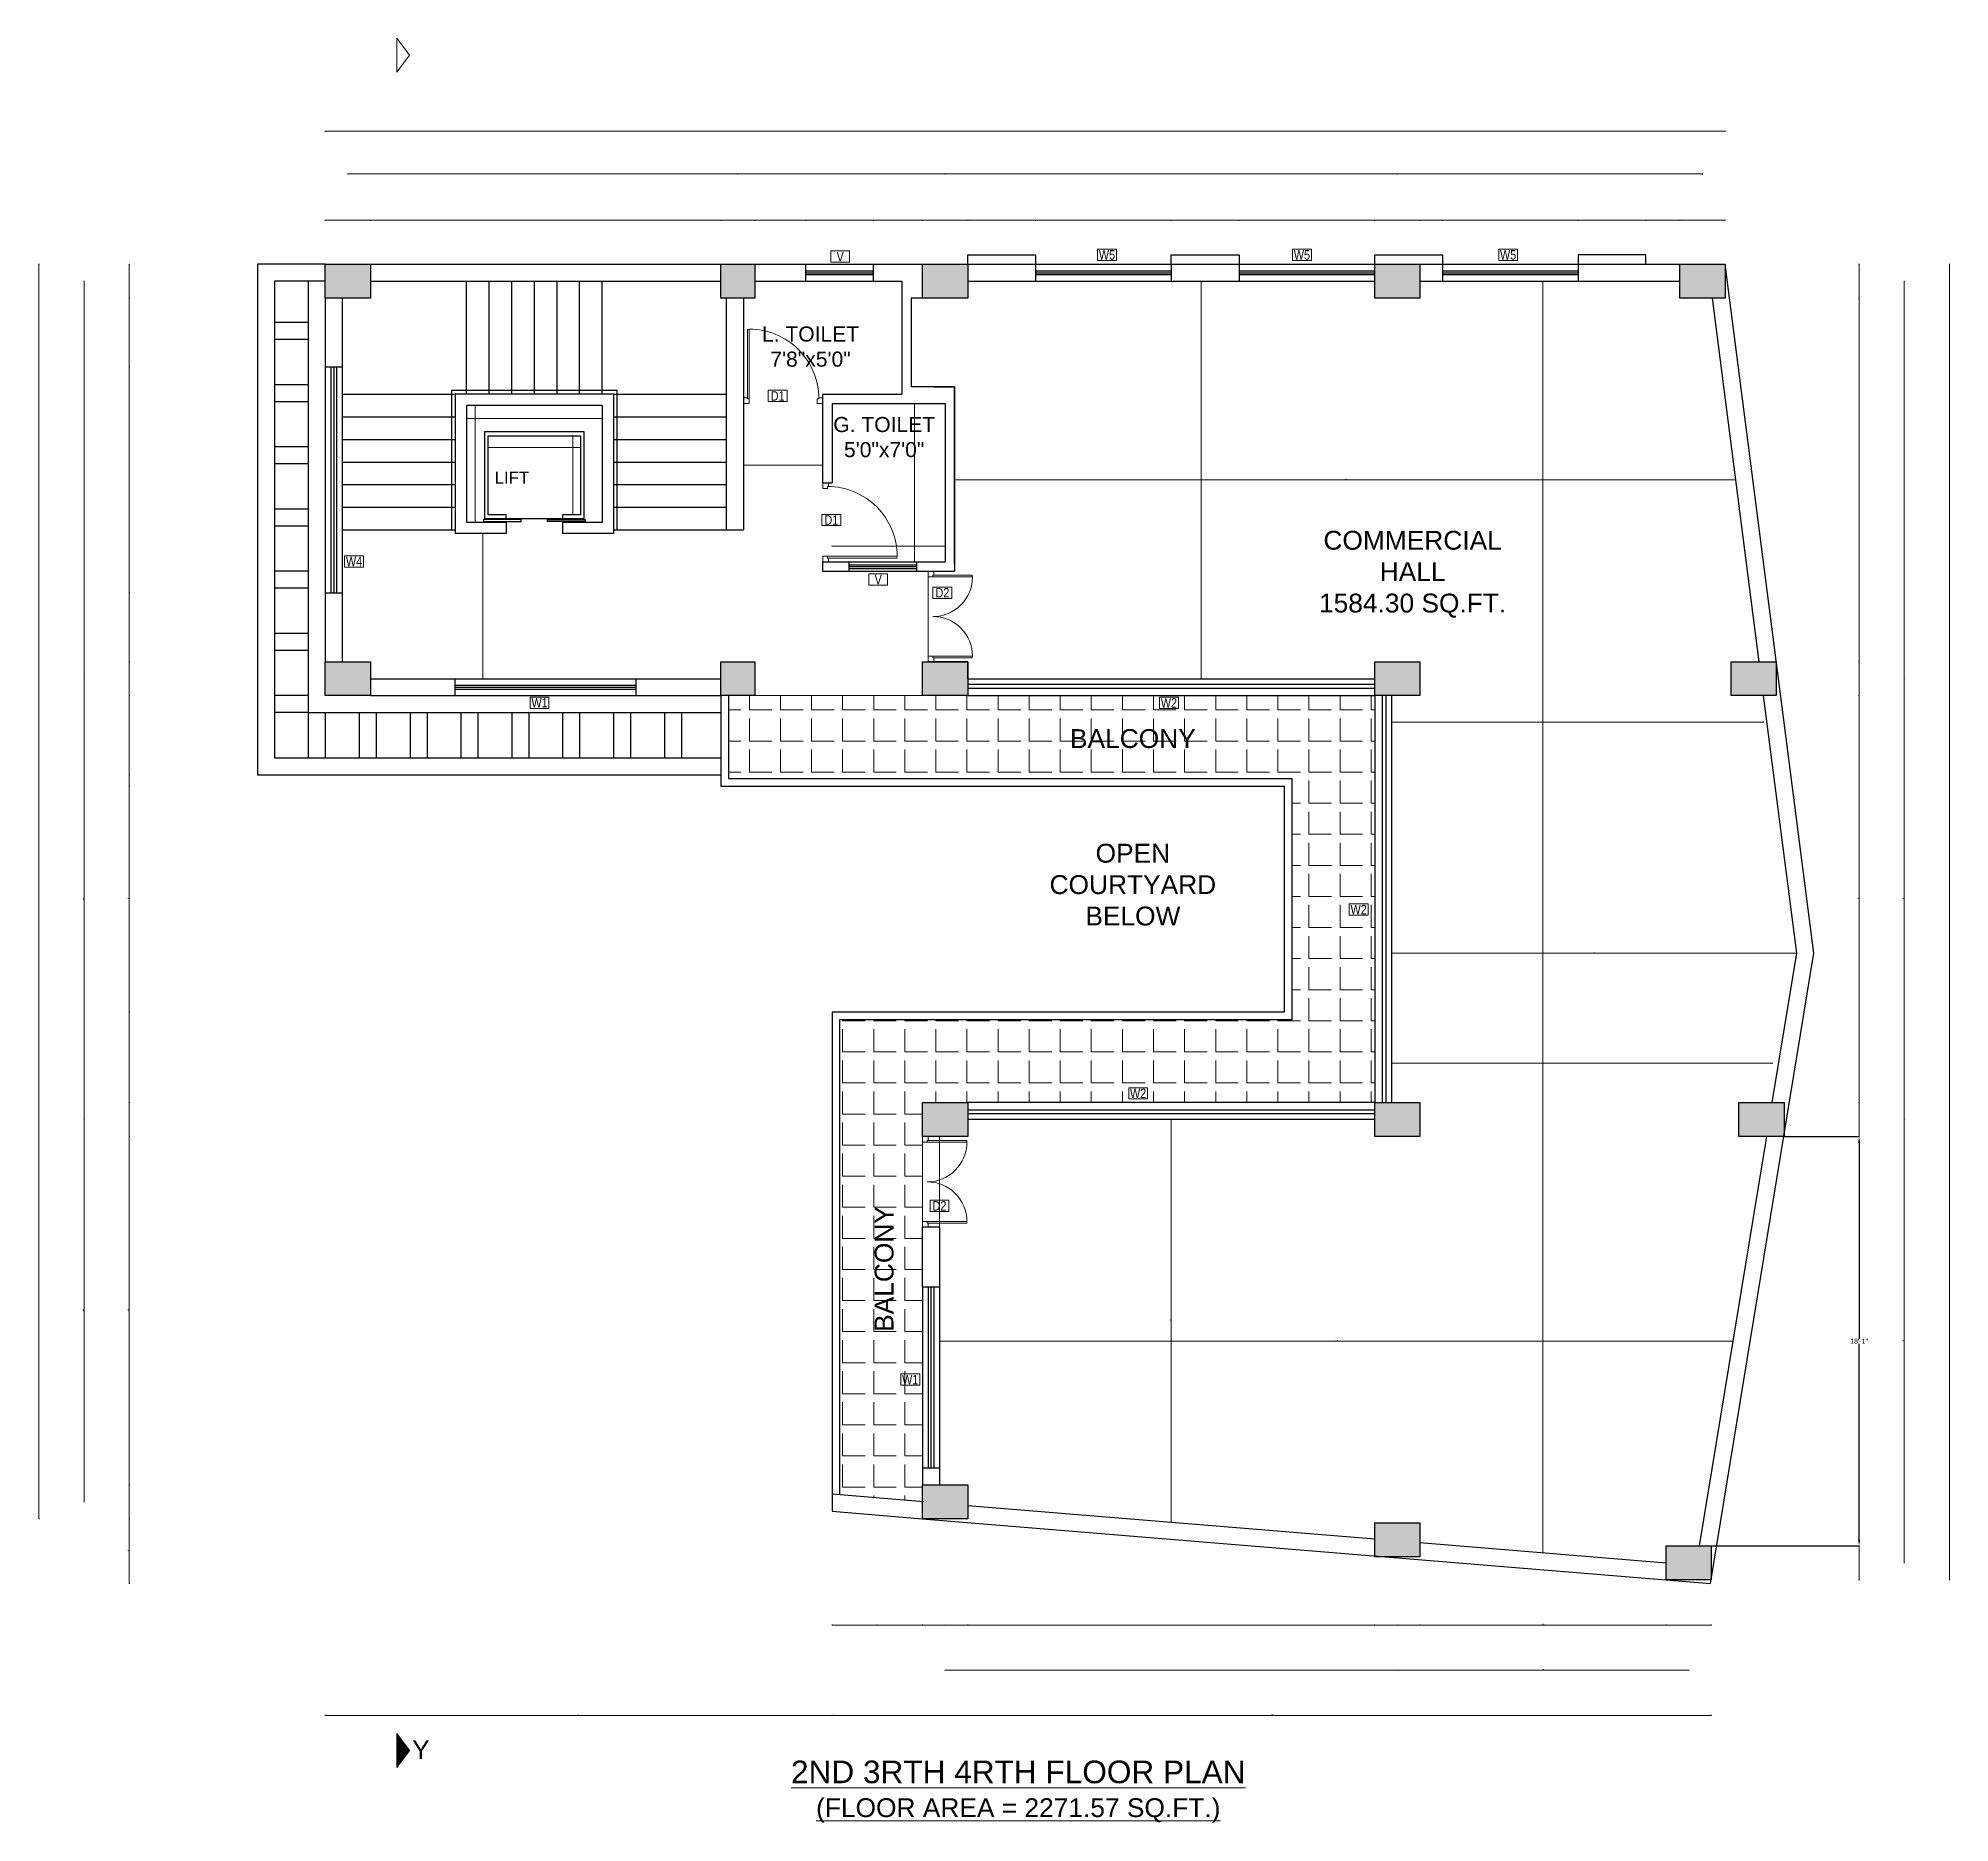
# Model space of a CAD drawing. Header units: inches. Extents: x -301229 to 1083107, y -854236 to 21026.
# Drawn here: x -191337 to -160898, y -618758 to -590337 of the extents above; entities that cross this region are included whole.
import ezdxf

# ---------------------------------------------------------------- set-up
doc = ezdxf.new("R2010")
doc.units = ezdxf.units.IN
doc.header["$MEASUREMENT"] = 0
for name, color, linetype, lineweight in [('dimension', 25, 'Continuous', 20), ('DOOR PLAN', 241, 'Continuous', 25), ('dw', 42, 'Continuous', 20), ('Text', 2, 'Continuous', 20), ('wall', 10, 'Continuous', 30)]:
    doc.layers.add(name, color=color, linetype=linetype, lineweight=lineweight)
doc.layers.add('E_Electrical Layout', color=220, linetype='Continuous')
doc.layers.add('HATCH', color=7, linetype='Continuous')
doc.styles.add('7 INCH', font='times.ttf', dxfattribs={"height": 7})
doc.styles.add('arial.', font='arial.ttf')
doc.dimstyles.new('30 scale', dxfattribs={"dimtxt": 80, "dimasz": 100, "dimexe": 0.18, "dimexo": 0.0625, "dimgap": 0.09, "dimtad": 0, "dimtih": 1, "dimtoh": 1, "dimdec": 0, "dimlfac": 0.0333, "dimzin": 0, "dimdsep": 46, "dimlunit": 4, "dimtxsty": 'Standard', "dimcen": 0.09, "dimadec": 0, "dimazin": 0, "dimtfac": 1, "dimtdec": 0, "dimtofl": 0, "dimtmove": 0, "dimatfit": 3, "dimfxl": 1, "dimtolj": 1, "dimtzin": 0, "dimarcsym": 0})
doc.dimstyles.new('Copy of Standard', dxfattribs={"dimtxt": 8, "dimasz": 5, "dimexe": 4, "dimexo": 0.0625, "dimgap": 1.5, "dimtad": 1, "dimdec": 1, "dimzin": 0, "dimdsep": 46, "dimlunit": 4, "dimtxsty": 'Standard', "dimblk": 'OBLIQUE', "dimcen": 0.09, "dimclrd": 1, "dimclre": 1, "dimclrt": 3, "dimadec": 0, "dimazin": 0, "dimtfac": 1, "dimtdec": 1, "dimtix": 1, "dimtofl": 0, "dimtmove": 1, "dimatfit": 3, "dimfxl": 8, "dimfxlon": 1, "dimtolj": 1, "dimtzin": 0, "dimlwd": 15, "dimlwe": 15, "dimarcsym": 0})

# ---------------------------------------------------------------- blocks, each defined once
blk = doc.blocks.new('_Oblique')
at = {"color": 0, "linetype": 'ByBlock', "lineweight": -2}
blk.add_line((-0.5, -0.5), (0.5, 0.5), dxfattribs=at)
blk = doc.blocks.new('*D1455')
at = {"layer": 'Defpoints', "color": 0, "transparency": 16777216}
for p in [(-177636, -596157), (-177786, -598677), (-177382, -598677)]:
    blk.add_point(p, dxfattribs=at)
at = {"layer": 'wall', "color": 1, "lineweight": 15, "transparency": 16777216}
for p, q in [((-177390, -596157), (-177378, -596157)), ((-177382, -596157), (-177382, -598677)), ((-177390, -598677), (-177378, -598677))]:
    blk.add_line(p, q, dxfattribs=at)
at = {"layer": 'wall', "color": 1, "lineweight": 15, "transparency": 16777216, "xscale": 5, "yscale": 5, "zscale": 5}
for p, rotation in [((-177382, -596157), 90), ((-177382, -598677), 270)]:
    blk.add_blockref('_Oblique', p, dxfattribs=dict(at, rotation=rotation))
at = {"layer": 'wall', "color": 3, "transparency": 16777216, "insert": (-177387, -597417), "char_height": 8, "attachment_point": 5, "rotation": 90}
blk.add_mtext("\\A1;210'", dxfattribs=at)
blk = doc.blocks.new('*D1456')
at = {"layer": 'Defpoints', "color": 0, "transparency": 16777216}
for p in [(-178696, -598482), (-176896, -598426), (-176896, -598482)]:
    blk.add_point(p, dxfattribs=at)
at = {"layer": 'wall', "color": 1, "lineweight": 15, "transparency": 16777216}
for p, q in [((-178696, -598434), (-178696, -598422)), ((-178696, -598426), (-176896, -598426)), ((-176896, -598434), (-176896, -598422))]:
    blk.add_line(p, q, dxfattribs=at)
at = {"layer": 'wall', "color": 1, "lineweight": 15, "transparency": 16777216, "xscale": 5, "yscale": 5, "zscale": 5, "rotation": 180}
blk.add_blockref('_Oblique', (-178696, -598426), dxfattribs=at)
at = {"layer": 'wall', "color": 1, "lineweight": 15, "transparency": 16777216, "xscale": 5, "yscale": 5, "zscale": 5}
blk.add_blockref('_Oblique', (-176896, -598426), dxfattribs=at)
at = {"layer": 'wall', "color": 3, "transparency": 16777216, "insert": (-177796, -598421), "char_height": 8, "attachment_point": 5}
blk.add_mtext("\\A1;150'", dxfattribs=at)
blk = doc.blocks.new('*D1507')
at = {"layer": 'Defpoints', "color": 0, "transparency": 16777216}
for p in [(-180106, -597138), (-180106, -597138), (-178846, -597138)]:
    blk.add_point(p, dxfattribs=at)
at = {"layer": 'wall', "color": 1, "lineweight": 15, "transparency": 16777216}
for p, q in [((-180106, -597138), (-180106, -597134)), ((-178846, -597138), (-180106, -597138)), ((-178846, -597138), (-178846, -597134))]:
    blk.add_line(p, q, dxfattribs=at)
at = {"layer": 'wall', "color": 1, "lineweight": 15, "transparency": 16777216, "xscale": 5, "yscale": 5, "zscale": 5, "rotation": 180}
blk.add_blockref('_Oblique', (-180106, -597138), dxfattribs=at)
at = {"layer": 'wall', "color": 1, "lineweight": 15, "transparency": 16777216, "xscale": 5, "yscale": 5, "zscale": 5}
blk.add_blockref('_Oblique', (-178846, -597138), dxfattribs=at)
at = {"layer": 'wall', "color": 3, "transparency": 16777216, "insert": (-179476, -597132), "char_height": 8, "attachment_point": 5}
blk.add_mtext("\\A1;105'", dxfattribs=at)
blk = doc.blocks.new('DOOR-3.5')
at = {"layer": 'dw', "lineweight": 5}
for p, q in [((89369.8, -31671.3), (89369.8, -31670.8)), ((89370.3, -31671.3), (89369.8, -31671.3)), ((89370.8, -31671.3), (89370.3, -31671.3)), ((89406.8, -31671.3), (89407.3, -31671.3)), ((89407.3, -31671.3), (89407.8, -31671.3)), ((89407.8, -31671.3), (89407.8, -31670.8))]:
    blk.add_line(p, q, dxfattribs=at)
for points in [[(89370.8, -31634.3), (89369.8, -31634.4), (89369.8, -31671.3), (89370.8, -31671.3), (89370.8, -31634.3)], [(89369.8, -31670.8), (89367.8, -31670.8), (89367.8, -31673.8), (89370.8, -31673.8), (89370.8, -31671.3)], [(89407.8, -31670.8), (89409.8, -31670.8), (89409.8, -31673.8), (89406.8, -31673.8), (89406.8, -31671.3)]]:
    blk.add_lwpolyline(points, dxfattribs=at)
blk.add_arc((89370.8, -31671.3), 37, 359.9998, 90, dxfattribs=at)
blk = doc.blocks.new('*D1457')
at = {"layer": 'Defpoints', "color": 0, "transparency": 16777216}
for p in [(-172707, -594207), (-172818, -600537), (-172707, -600537)]:
    blk.add_point(p, dxfattribs=at)
at = {"layer": 'wall', "color": 1, "lineweight": 15, "transparency": 16777216}
for p, q in [((-172810, -594207), (-172822, -594207)), ((-172818, -594207), (-172818, -600537)), ((-172810, -600537), (-172822, -600537))]:
    blk.add_line(p, q, dxfattribs=at)
at = {"layer": 'wall', "color": 1, "lineweight": 15, "transparency": 16777216, "xscale": 5, "yscale": 5, "zscale": 5}
for p, rotation in [((-172818, -594207), 90), ((-172818, -600537), 270)]:
    blk.add_blockref('_Oblique', p, dxfattribs=dict(at, rotation=rotation))
at = {"layer": 'wall', "color": 3, "transparency": 16777216, "insert": (-172824, -597372), "char_height": 8, "attachment_point": 5, "rotation": 90}
blk.add_mtext('\\A1;527\'-6"', dxfattribs=at)
blk = doc.blocks.new('*D1508')
at = {"layer": 'Defpoints', "color": 0, "transparency": 16777216}
for p in [(-176746, -597357), (-176746, -597372), (-164306, -597372)]:
    blk.add_point(p, dxfattribs=at)
at = {"layer": 'wall', "color": 1, "lineweight": 15, "transparency": 16777216}
for p, q in [((-176746, -597364), (-176746, -597376)), ((-164306, -597372), (-176746, -597372)), ((-164306, -597372), (-164306, -597368))]:
    blk.add_line(p, q, dxfattribs=at)
at = {"layer": 'wall', "color": 1, "lineweight": 15, "transparency": 16777216, "xscale": 5, "yscale": 5, "zscale": 5, "rotation": 180}
blk.add_blockref('_Oblique', (-176746, -597372), dxfattribs=at)
at = {"layer": 'wall', "color": 1, "lineweight": 15, "transparency": 16777216, "xscale": 5, "yscale": 5, "zscale": 5}
blk.add_blockref('_Oblique', (-164306, -597372), dxfattribs=at)
at = {"layer": 'wall', "color": 3, "transparency": 16777216, "insert": (-170526, -597361), "char_height": 8, "attachment_point": 5}
blk.add_mtext('\\A1;1036\'-8{\\H1x;\\S1/2;}"', dxfattribs=at)
blk = doc.blocks.new('*D1509')
at = {"layer": 'Defpoints', "color": 0, "transparency": 16777216}
for p in [(-169786, -600807), (-163863, -600807), (-169786, -601229)]:
    blk.add_point(p, dxfattribs=at)
at = {"layer": 'wall', "color": 1, "lineweight": 15, "transparency": 16777216}
for p, q in [((-169786, -601221), (-169786, -601233)), ((-163863, -601229), (-169786, -601229)), ((-163863, -601221), (-163863, -601233))]:
    blk.add_line(p, q, dxfattribs=at)
at = {"layer": 'wall', "color": 1, "lineweight": 15, "transparency": 16777216, "xscale": 5, "yscale": 5, "zscale": 5, "rotation": 180}
blk.add_blockref('_Oblique', (-169786, -601229), dxfattribs=at)
at = {"layer": 'wall', "color": 1, "lineweight": 15, "transparency": 16777216, "xscale": 5, "yscale": 5, "zscale": 5}
blk.add_blockref('_Oblique', (-163863, -601229), dxfattribs=at)
at = {"layer": 'wall', "color": 3, "transparency": 16777216, "insert": (-166824, -601224), "char_height": 8, "attachment_point": 5}
blk.add_mtext('\\A1;493\'-7"', dxfattribs=at)
blk = doc.blocks.new('*D1510')
at = {"layer": 'Defpoints', "color": 0, "transparency": 16777216}
for p in [(-169786, -604906), (-169786, -604906), (-163335, -604906)]:
    blk.add_point(p, dxfattribs=at)
at = {"layer": 'wall', "color": 1, "lineweight": 15, "transparency": 16777216}
for p, q in [((-169786, -604906), (-169786, -604902)), ((-163335, -604906), (-169786, -604906)), ((-163335, -604906), (-163335, -604902))]:
    blk.add_line(p, q, dxfattribs=at)
at = {"layer": 'wall', "color": 1, "lineweight": 15, "transparency": 16777216, "xscale": 5, "yscale": 5, "zscale": 5, "rotation": 180}
blk.add_blockref('_Oblique', (-169786, -604906), dxfattribs=at)
at = {"layer": 'wall', "color": 1, "lineweight": 15, "transparency": 16777216, "xscale": 5, "yscale": 5, "zscale": 5}
blk.add_blockref('_Oblique', (-163335, -604906), dxfattribs=at)
at = {"layer": 'wall', "color": 3, "transparency": 16777216, "insert": (-166560, -604901), "char_height": 8, "attachment_point": 5}
blk.add_mtext('\\A1;537\'-7"', dxfattribs=at)
blk = doc.blocks.new('*D1511')
at = {"layer": 'Defpoints', "color": 0, "transparency": 16777216}
for p in [(-169786, -606661), (-169786, -607289), (-163725, -607289)]:
    blk.add_point(p, dxfattribs=at)
at = {"layer": 'wall', "color": 1, "lineweight": 15, "transparency": 16777216}
for p, q in [((-169786, -606669), (-169786, -606657)), ((-163725, -606661), (-169786, -606661)), ((-163725, -606669), (-163725, -606657))]:
    blk.add_line(p, q, dxfattribs=at)
at = {"layer": 'wall', "color": 1, "lineweight": 15, "transparency": 16777216, "xscale": 5, "yscale": 5, "zscale": 5, "rotation": 180}
blk.add_blockref('_Oblique', (-169786, -606661), dxfattribs=at)
at = {"layer": 'wall', "color": 1, "lineweight": 15, "transparency": 16777216, "xscale": 5, "yscale": 5, "zscale": 5}
blk.add_blockref('_Oblique', (-163725, -606661), dxfattribs=at)
at = {"layer": 'wall', "color": 3, "transparency": 16777216, "insert": (-166756, -606656), "char_height": 8, "attachment_point": 5}
blk.add_mtext('\\A1;505\'-1"', dxfattribs=at)
blk = doc.blocks.new('*D1512')
at = {"layer": 'Defpoints', "color": 0, "transparency": 16777216}
for p in [(-167376, -594207), (-167376, -594207), (-167376, -614457)]:
    blk.add_point(p, dxfattribs=at)
at = {"layer": 'wall', "color": 1, "lineweight": 15, "transparency": 16777216}
for p, q in [((-167376, -594207), (-167380, -594207)), ((-167376, -614457), (-167376, -594207)), ((-167376, -614457), (-167380, -614457))]:
    blk.add_line(p, q, dxfattribs=at)
at = {"layer": 'wall', "color": 1, "lineweight": 15, "transparency": 16777216, "xscale": 5, "yscale": 5, "zscale": 5}
for p, rotation in [((-167376, -594207), 90), ((-167376, -614457), 270)]:
    blk.add_blockref('_Oblique', p, dxfattribs=dict(at, rotation=rotation))
at = {"layer": 'wall', "color": 3, "transparency": 16777216, "insert": (-167382, -604332), "char_height": 8, "attachment_point": 5, "rotation": 90}
blk.add_mtext('\\A1;1687\'-6"', dxfattribs=at)
blk = doc.blocks.new('*D1513')
at = {"layer": 'Defpoints', "color": 0, "transparency": 16777216}
for p in [(-173296, -607559), (-173296, -607559), (-173296, -613970)]:
    blk.add_point(p, dxfattribs=at)
at = {"layer": 'wall', "color": 1, "lineweight": 15, "transparency": 16777216}
for p, q in [((-173296, -607559), (-173300, -607559)), ((-173296, -613970), (-173296, -607559)), ((-173296, -613970), (-173300, -613970))]:
    blk.add_line(p, q, dxfattribs=at)
at = {"layer": 'wall', "color": 1, "lineweight": 15, "transparency": 16777216, "xscale": 5, "yscale": 5, "zscale": 5}
for p, rotation in [((-173296, -607559), 90), ((-173296, -613970), 270)]:
    blk.add_blockref('_Oblique', p, dxfattribs=dict(at, rotation=rotation))
at = {"layer": 'wall', "color": 3, "transparency": 16777216, "insert": (-173307, -610764), "char_height": 8, "attachment_point": 5, "rotation": 90}
blk.add_mtext('\\A1;534\'-2{\\H1x;\\S1/2;}"', dxfattribs=at)
blk = doc.blocks.new('*D1514')
at = {"layer": 'Defpoints', "color": 0, "transparency": 16777216}
for p in [(-176986, -611089), (-176986, -611089), (-164348, -611089)]:
    blk.add_point(p, dxfattribs=at)
at = {"layer": 'wall', "color": 1, "lineweight": 15, "transparency": 16777216}
for p, q in [((-176986, -611089), (-176986, -611085)), ((-164348, -611089), (-176986, -611089)), ((-164348, -611089), (-164348, -611085))]:
    blk.add_line(p, q, dxfattribs=at)
at = {"layer": 'wall', "color": 1, "lineweight": 15, "transparency": 16777216, "xscale": 5, "yscale": 5, "zscale": 5, "rotation": 180}
blk.add_blockref('_Oblique', (-176986, -611089), dxfattribs=at)
at = {"layer": 'wall', "color": 1, "lineweight": 15, "transparency": 16777216, "xscale": 5, "yscale": 5, "zscale": 5}
blk.add_blockref('_Oblique', (-164348, -611089), dxfattribs=at)
at = {"layer": 'wall', "color": 3, "transparency": 16777216, "insert": (-170667, -611078), "char_height": 8, "attachment_point": 5}
blk.add_mtext('\\A1;1053\'-2{\\H1x;\\S1/2;}"', dxfattribs=at)
blk = doc.blocks.new('door-4')
at = {"layer": 'dw', "lineweight": 5}
for p, q in [((169993.8, -39326.6), (169993.8, -39326.1)), ((169994.3, -39326.6), (169993.8, -39326.6)), ((169994.8, -39326.6), (169994.3, -39326.6)), ((170036.8, -39326.6), (170037.3, -39326.6)), ((170037.3, -39326.6), (170037.8, -39326.6)), ((170037.8, -39326.6), (170037.8, -39326.1))]:
    blk.add_line(p, q, dxfattribs=at)
for points in [[(169994.8, -39305.6), (169993.8, -39305.7), (169993.8, -39326.6), (169994.8, -39326.6), (169994.8, -39305.6)], [(170036.8, -39305.6), (170037.8, -39305.7), (170037.8, -39326.6), (170036.8, -39326.6), (170036.8, -39305.6)], [(169993.8, -39326.1), (169991.8, -39326.1), (169991.8, -39329.1), (169994.8, -39329.1), (169994.8, -39326.6)], [(170037.8, -39326.1), (170039.8, -39326.1), (170039.8, -39329.1), (170036.8, -39329.1), (170036.8, -39326.6)]]:
    blk.add_lwpolyline(points, dxfattribs=at)
for centre, start, end in [((169994.8, -39326.6), 359.9998, 90), ((170036.8, -39326.6), 90, 180.0002)]:
    blk.add_arc(centre, 21, start, end, dxfattribs=at)
blk = doc.blocks.new('*D1515')
at = {"layer": 'Defpoints', "color": 0, "transparency": 16777216}
for p in [(-184516, -596324), (-182356, -596324), (-182356, -596392)]:
    blk.add_point(p, dxfattribs=at)
at = {"layer": 'wall', "color": 1, "lineweight": 15, "transparency": 16777216}
for p, q in [((-184516, -596384), (-184516, -596396)), ((-184516, -596392), (-182356, -596392)), ((-182356, -596384), (-182356, -596396))]:
    blk.add_line(p, q, dxfattribs=at)
at = {"layer": 'wall', "color": 1, "lineweight": 15, "transparency": 16777216, "xscale": 5, "yscale": 5, "zscale": 5, "rotation": 180}
blk.add_blockref('_Oblique', (-184516, -596392), dxfattribs=at)
at = {"layer": 'wall', "color": 1, "lineweight": 15, "transparency": 16777216, "xscale": 5, "yscale": 5, "zscale": 5}
blk.add_blockref('_Oblique', (-182356, -596392), dxfattribs=at)
at = {"layer": 'wall', "color": 3, "transparency": 16777216, "insert": (-183436, -596387), "char_height": 8, "attachment_point": 5}
blk.add_mtext("\\A1;180'", dxfattribs=at)
blk = doc.blocks.new('*D1516')
at = {"layer": 'Defpoints', "color": 0, "transparency": 16777216}
for p in [(-184380, -596187), (-184380, -596187), (-184380, -598047)]:
    blk.add_point(p, dxfattribs=at)
at = {"layer": 'wall', "color": 1, "lineweight": 15, "transparency": 16777216}
for p, q in [((-184380, -596187), (-184384, -596187)), ((-184380, -598047), (-184380, -596187)), ((-184380, -598047), (-184376, -598047))]:
    blk.add_line(p, q, dxfattribs=at)
at = {"layer": 'wall', "color": 1, "lineweight": 15, "transparency": 16777216, "xscale": 5, "yscale": 5, "zscale": 5}
for p, rotation in [((-184380, -596187), 90), ((-184380, -598047), 270)]:
    blk.add_blockref('_Oblique', p, dxfattribs=dict(at, rotation=rotation))
at = {"layer": 'wall', "color": 3, "transparency": 16777216, "insert": (-184385, -597117), "char_height": 8, "attachment_point": 5, "rotation": 90}
blk.add_mtext("\\A1;155'", dxfattribs=at)
blk = doc.blocks.new('*D1517')
at = {"layer": 'Defpoints', "color": 0, "transparency": 16777216}
for p in [(-182701, -596857), (-184171, -596902), (-182701, -596902)]:
    blk.add_point(p, dxfattribs=at)
at = {"layer": 'wall', "color": 1, "lineweight": 15, "transparency": 16777216}
for p, q in [((-184171, -596865), (-184171, -596853)), ((-184171, -596857), (-182701, -596857)), ((-182701, -596865), (-182701, -596853))]:
    blk.add_line(p, q, dxfattribs=at)
at = {"layer": 'wall', "color": 1, "lineweight": 15, "transparency": 16777216, "xscale": 5, "yscale": 5, "zscale": 5, "rotation": 180}
blk.add_blockref('_Oblique', (-184171, -596857), dxfattribs=at)
at = {"layer": 'wall', "color": 1, "lineweight": 15, "transparency": 16777216, "xscale": 5, "yscale": 5, "zscale": 5}
blk.add_blockref('_Oblique', (-182701, -596857), dxfattribs=at)
at = {"layer": 'wall', "color": 3, "transparency": 16777216, "insert": (-183436, -596852), "char_height": 8, "attachment_point": 5}
blk.add_mtext('\\A1;122\'-6"', dxfattribs=at)
blk = doc.blocks.new('*D1518')
at = {"layer": 'Defpoints', "color": 0, "transparency": 16777216}
for p in [(-182919, -596667), (-182986, -597927), (-182823, -597927)]:
    blk.add_point(p, dxfattribs=at)
at = {"layer": 'wall', "color": 1, "lineweight": 15, "transparency": 16777216}
for p, q in [((-182831, -596667), (-182819, -596667)), ((-182823, -596667), (-182823, -597927)), ((-182831, -597927), (-182819, -597927))]:
    blk.add_line(p, q, dxfattribs=at)
at = {"layer": 'wall', "color": 1, "lineweight": 15, "transparency": 16777216, "xscale": 5, "yscale": 5, "zscale": 5}
for p, rotation in [((-182823, -596667), 90), ((-182823, -597927), 270)]:
    blk.add_blockref('_Oblique', p, dxfattribs=dict(at, rotation=rotation))
at = {"layer": 'wall', "color": 3, "transparency": 16777216, "insert": (-182828, -597297), "char_height": 8, "attachment_point": 5, "rotation": 90}
blk.add_mtext("\\A1;105'", dxfattribs=at)
blk = doc.blocks.new('*D1519')
at = {"layer": 'Defpoints', "color": 0, "transparency": 16777216}
for p in [(-184073, -598227), (-184257, -600537), (-184073, -600537)]:
    blk.add_point(p, dxfattribs=at)
at = {"layer": 'wall', "color": 1, "lineweight": 15, "transparency": 16777216}
for p, q in [((-184249, -598227), (-184261, -598227)), ((-184257, -598227), (-184257, -600537)), ((-184249, -600537), (-184261, -600537))]:
    blk.add_line(p, q, dxfattribs=at)
at = {"layer": 'wall', "color": 1, "lineweight": 15, "transparency": 16777216, "xscale": 5, "yscale": 5, "zscale": 5}
for p, rotation in [((-184257, -598227), 90), ((-184257, -600537), 270)]:
    blk.add_blockref('_Oblique', p, dxfattribs=dict(at, rotation=rotation))
at = {"layer": 'wall', "color": 3, "transparency": 16777216, "insert": (-184263, -599382), "char_height": 8, "attachment_point": 5, "rotation": 90}
blk.add_mtext('\\A1;192\'-6"', dxfattribs=at)
blk = doc.blocks.new('*D1458')
at = {"layer": 'Defpoints', "color": 0, "transparency": 16777216}
for p in [(-186766, -593937), (-189886, -594477), (-186766, -594477)]:
    blk.add_point(p, dxfattribs=at)
at = {"layer": 'wall', "color": 1, "lineweight": 15, "transparency": 16777216}
for p, q in [((-189878, -593937), (-189890, -593937)), ((-189886, -593937), (-189886, -594477)), ((-189878, -594477), (-189890, -594477))]:
    blk.add_line(p, q, dxfattribs=at)
at = {"layer": 'wall', "color": 1, "lineweight": 15, "transparency": 16777216, "xscale": 5, "yscale": 5, "zscale": 5}
for p, rotation in [((-189886, -593937), 90), ((-189886, -594477), 270)]:
    blk.add_blockref('_Oblique', p, dxfattribs=dict(at, rotation=rotation))
at = {"layer": 'wall', "color": 3, "transparency": 16777216, "insert": (-189891, -594207), "char_height": 8, "attachment_point": 5, "rotation": 90}
blk.add_mtext("\\A1;45'", dxfattribs=at)
blk = doc.blocks.new('*D1459')
at = {"layer": 'Defpoints', "color": 0, "transparency": 16777216}
for p in [(-186766, -594207), (-190606, -600537), (-186766, -600537)]:
    blk.add_point(p, dxfattribs=at)
at = {"layer": 'wall', "color": 1, "lineweight": 15, "transparency": 16777216}
for p, q in [((-190598, -594207), (-190610, -594207)), ((-190606, -594207), (-190606, -600537)), ((-190598, -600537), (-190610, -600537))]:
    blk.add_line(p, q, dxfattribs=at)
at = {"layer": 'wall', "color": 1, "lineweight": 15, "transparency": 16777216, "xscale": 5, "yscale": 5, "zscale": 5}
for p, rotation in [((-190606, -594207), 90), ((-190606, -600537), 270)]:
    blk.add_blockref('_Oblique', p, dxfattribs=dict(at, rotation=rotation))
at = {"layer": 'wall', "color": 3, "transparency": 16777216, "insert": (-190611, -597372), "char_height": 8, "attachment_point": 5, "rotation": 90}
blk.add_mtext('\\A1;527\'-6"', dxfattribs=at)
blk = doc.blocks.new('*D1460')
at = {"layer": 'Defpoints', "color": 0, "transparency": 16777216}
for p in [(-165416, -614889), (-164696, -614889), (-164696, -615608)]:
    blk.add_point(p, dxfattribs=at)
at = {"layer": 'wall', "color": 1, "lineweight": 15, "transparency": 16777216}
for p, q in [((-165416, -615600), (-165416, -615612)), ((-165416, -615608), (-164696, -615608)), ((-164696, -615600), (-164696, -615612))]:
    blk.add_line(p, q, dxfattribs=at)
at = {"layer": 'wall', "color": 1, "lineweight": 15, "transparency": 16777216, "xscale": 5, "yscale": 5, "zscale": 5, "rotation": 180}
blk.add_blockref('_Oblique', (-165416, -615608), dxfattribs=at)
at = {"layer": 'wall', "color": 1, "lineweight": 15, "transparency": 16777216, "xscale": 5, "yscale": 5, "zscale": 5}
blk.add_blockref('_Oblique', (-164696, -615608), dxfattribs=at)
at = {"layer": 'wall', "color": 3, "transparency": 16777216, "insert": (-165056, -615602), "char_height": 8, "attachment_point": 5}
blk.add_mtext("\\A1;60'", dxfattribs=at)
blk = doc.blocks.new('*D1461')
at = {"layer": 'Defpoints', "color": 0, "transparency": 16777216}
for p in [(-169696, -614522), (-165056, -614889), (-165056, -616329)]:
    blk.add_point(p, dxfattribs=at)
at = {"layer": 'wall', "color": 1, "lineweight": 15, "transparency": 16777216}
for p, q in [((-169696, -616321), (-169696, -616333)), ((-169696, -616329), (-165056, -616329)), ((-165056, -616321), (-165056, -616333))]:
    blk.add_line(p, q, dxfattribs=at)
at = {"layer": 'wall', "color": 1, "lineweight": 15, "transparency": 16777216, "xscale": 5, "yscale": 5, "zscale": 5, "rotation": 180}
blk.add_blockref('_Oblique', (-169696, -616329), dxfattribs=at)
at = {"layer": 'wall', "color": 1, "lineweight": 15, "transparency": 16777216, "xscale": 5, "yscale": 5, "zscale": 5}
blk.add_blockref('_Oblique', (-165056, -616329), dxfattribs=at)
at = {"layer": 'wall', "color": 3, "transparency": 16777216, "insert": (-167376, -616318), "char_height": 8, "attachment_point": 5}
blk.add_mtext('\\A1;386\'-7{\\H1x;\\S1/2;}"', dxfattribs=at)
blk = doc.blocks.new('*D1462')
at = {"layer": 'Defpoints', "color": 0, "transparency": 16777216}
for p in [(-176896, -613915), (-169696, -614522), (-176896, -616329)]:
    blk.add_point(p, dxfattribs=at)
at = {"layer": 'wall', "color": 1, "lineweight": 15, "transparency": 16777216}
for p, q in [((-176896, -616321), (-176896, -616333)), ((-169696, -616329), (-176896, -616329)), ((-169696, -616321), (-169696, -616333))]:
    blk.add_line(p, q, dxfattribs=at)
at = {"layer": 'wall', "color": 1, "lineweight": 15, "transparency": 16777216, "xscale": 5, "yscale": 5, "zscale": 5, "rotation": 180}
blk.add_blockref('_Oblique', (-176896, -616329), dxfattribs=at)
at = {"layer": 'wall', "color": 1, "lineweight": 15, "transparency": 16777216, "xscale": 5, "yscale": 5, "zscale": 5}
blk.add_blockref('_Oblique', (-169696, -616329), dxfattribs=at)
at = {"layer": 'wall', "color": 3, "transparency": 16777216, "insert": (-173296, -616323), "char_height": 8, "attachment_point": 5}
blk.add_mtext("\\A1;600'", dxfattribs=at)
blk = doc.blocks.new('*D1463')
at = {"layer": 'Defpoints', "color": 0, "transparency": 16777216}
for p in [(-169336, -614522), (-165416, -614889), (-169336, -615608)]:
    blk.add_point(p, dxfattribs=at)
at = {"layer": 'wall', "color": 1, "lineweight": 15, "transparency": 16777216}
for p, q in [((-169336, -615600), (-169336, -615612)), ((-165416, -615608), (-169336, -615608)), ((-165416, -615600), (-165416, -615612))]:
    blk.add_line(p, q, dxfattribs=at)
at = {"layer": 'wall', "color": 1, "lineweight": 15, "transparency": 16777216, "xscale": 5, "yscale": 5, "zscale": 5, "rotation": 180}
blk.add_blockref('_Oblique', (-169336, -615608), dxfattribs=at)
at = {"layer": 'wall', "color": 1, "lineweight": 15, "transparency": 16777216, "xscale": 5, "yscale": 5, "zscale": 5}
blk.add_blockref('_Oblique', (-165416, -615608), dxfattribs=at)
at = {"layer": 'wall', "color": 3, "transparency": 16777216, "insert": (-167376, -615597), "char_height": 8, "attachment_point": 5}
blk.add_mtext('\\A1;326\'-7{\\H1x;\\S1/2;}"', dxfattribs=at)
blk = doc.blocks.new('*D1464')
at = {"layer": 'Defpoints', "color": 0, "transparency": 16777216}
for p in [(-170056, -614522), (-169336, -614522), (-170056, -615608)]:
    blk.add_point(p, dxfattribs=at)
at = {"layer": 'wall', "color": 1, "lineweight": 15, "transparency": 16777216}
for p, q in [((-170056, -615600), (-170056, -615612)), ((-169336, -615608), (-170056, -615608)), ((-169336, -615600), (-169336, -615612))]:
    blk.add_line(p, q, dxfattribs=at)
at = {"layer": 'wall', "color": 1, "lineweight": 15, "transparency": 16777216, "xscale": 5, "yscale": 5, "zscale": 5, "rotation": 180}
blk.add_blockref('_Oblique', (-170056, -615608), dxfattribs=at)
at = {"layer": 'wall', "color": 1, "lineweight": 15, "transparency": 16777216, "xscale": 5, "yscale": 5, "zscale": 5}
blk.add_blockref('_Oblique', (-169336, -615608), dxfattribs=at)
at = {"layer": 'wall', "color": 3, "transparency": 16777216, "insert": (-169696, -615602), "char_height": 8, "attachment_point": 5}
blk.add_mtext("\\A1;60'", dxfattribs=at)
blk = doc.blocks.new('*D1465')
at = {"layer": 'Defpoints', "color": 0, "transparency": 16777216}
for p in [(-176536, -613915), (-170056, -614522), (-176536, -615608)]:
    blk.add_point(p, dxfattribs=at)
at = {"layer": 'wall', "color": 1, "lineweight": 15, "transparency": 16777216}
for p, q in [((-176536, -615600), (-176536, -615612)), ((-170056, -615608), (-176536, -615608)), ((-170056, -615600), (-170056, -615612))]:
    blk.add_line(p, q, dxfattribs=at)
at = {"layer": 'wall', "color": 1, "lineweight": 15, "transparency": 16777216, "xscale": 5, "yscale": 5, "zscale": 5, "rotation": 180}
blk.add_blockref('_Oblique', (-176536, -615608), dxfattribs=at)
at = {"layer": 'wall', "color": 1, "lineweight": 15, "transparency": 16777216, "xscale": 5, "yscale": 5, "zscale": 5}
blk.add_blockref('_Oblique', (-170056, -615608), dxfattribs=at)
at = {"layer": 'wall', "color": 3, "transparency": 16777216, "insert": (-173296, -615602), "char_height": 8, "attachment_point": 5}
blk.add_mtext("\\A1;540'", dxfattribs=at)
blk = doc.blocks.new('*D1466')
at = {"layer": 'Defpoints', "color": 0, "transparency": 16777216}
for p in [(-177256, -613915), (-176536, -613915), (-177256, -615608)]:
    blk.add_point(p, dxfattribs=at)
at = {"layer": 'wall', "color": 1, "lineweight": 15, "transparency": 16777216}
for p, q in [((-177256, -615600), (-177256, -615612)), ((-176536, -615608), (-177256, -615608)), ((-176536, -615600), (-176536, -615612))]:
    blk.add_line(p, q, dxfattribs=at)
at = {"layer": 'wall', "color": 1, "lineweight": 15, "transparency": 16777216, "xscale": 5, "yscale": 5, "zscale": 5, "rotation": 180}
blk.add_blockref('_Oblique', (-177256, -615608), dxfattribs=at)
at = {"layer": 'wall', "color": 1, "lineweight": 15, "transparency": 16777216, "xscale": 5, "yscale": 5, "zscale": 5}
blk.add_blockref('_Oblique', (-176536, -615608), dxfattribs=at)
at = {"layer": 'wall', "color": 3, "transparency": 16777216, "insert": (-176896, -615602), "char_height": 8, "attachment_point": 5}
blk.add_mtext("\\A1;60'", dxfattribs=at)
blk = doc.blocks.new('*D1467')
at = {"layer": 'Defpoints', "color": 0, "transparency": 16777216}
for p in [(-178696, -613796), (-177256, -613915), (-178696, -615608)]:
    blk.add_point(p, dxfattribs=at)
at = {"layer": 'wall', "color": 1, "lineweight": 15, "transparency": 16777216}
for p, q in [((-178696, -615600), (-178696, -615612)), ((-177256, -615608), (-178696, -615608)), ((-177256, -615600), (-177256, -615612))]:
    blk.add_line(p, q, dxfattribs=at)
at = {"layer": 'wall', "color": 1, "lineweight": 15, "transparency": 16777216, "xscale": 5, "yscale": 5, "zscale": 5, "rotation": 180}
blk.add_blockref('_Oblique', (-178696, -615608), dxfattribs=at)
at = {"layer": 'wall', "color": 1, "lineweight": 15, "transparency": 16777216, "xscale": 5, "yscale": 5, "zscale": 5}
blk.add_blockref('_Oblique', (-177256, -615608), dxfattribs=at)
at = {"layer": 'wall', "color": 3, "transparency": 16777216, "insert": (-177976, -615602), "char_height": 8, "attachment_point": 5}
blk.add_mtext("\\A1;120'", dxfattribs=at)
blk = doc.blocks.new('*D1468')
at = {"layer": 'Defpoints', "color": 0, "transparency": 16777216}
for p in [(-164476, -593937), (-164476, -594477), (-162342, -594477)]:
    blk.add_point(p, dxfattribs=at)
at = {"layer": 'wall', "color": 1, "lineweight": 15, "transparency": 16777216}
for p, q in [((-162350, -593937), (-162338, -593937)), ((-162342, -593937), (-162342, -594477)), ((-162350, -594477), (-162338, -594477))]:
    blk.add_line(p, q, dxfattribs=at)
at = {"layer": 'wall', "color": 1, "lineweight": 15, "transparency": 16777216, "xscale": 5, "yscale": 5, "zscale": 5}
for p, rotation in [((-162342, -593937), 90), ((-162342, -594477), 270)]:
    blk.add_blockref('_Oblique', p, dxfattribs=dict(at, rotation=rotation))
at = {"layer": 'wall', "color": 3, "transparency": 16777216, "insert": (-162347, -594207), "char_height": 8, "attachment_point": 5, "rotation": 90}
blk.add_mtext("\\A1;45'", dxfattribs=at)
blk = doc.blocks.new('*D1469')
at = {"layer": 'Defpoints', "color": 0, "transparency": 16777216}
for p in [(-164476, -594477), (-163660, -600267), (-162342, -600267)]:
    blk.add_point(p, dxfattribs=at)
at = {"layer": 'wall', "color": 1, "lineweight": 15, "transparency": 16777216}
for p, q in [((-162350, -594477), (-162338, -594477)), ((-162342, -594477), (-162342, -600267)), ((-162350, -600267), (-162338, -600267))]:
    blk.add_line(p, q, dxfattribs=at)
at = {"layer": 'wall', "color": 1, "lineweight": 15, "transparency": 16777216, "xscale": 5, "yscale": 5, "zscale": 5}
for p, rotation in [((-162342, -594477), 90), ((-162342, -600267), 270)]:
    blk.add_blockref('_Oblique', p, dxfattribs=dict(at, rotation=rotation))
at = {"layer": 'wall', "color": 3, "transparency": 16777216, "insert": (-162347, -597372), "char_height": 8, "attachment_point": 5, "rotation": 90}
blk.add_mtext('\\A1;482\'-6"', dxfattribs=at)
blk = doc.blocks.new('*D1470')
at = {"layer": 'Defpoints', "color": 0, "transparency": 16777216}
for p in [(-163660, -600267), (-163660, -600807), (-162342, -600807)]:
    blk.add_point(p, dxfattribs=at)
at = {"layer": 'wall', "color": 1, "lineweight": 15, "transparency": 16777216}
for p, q in [((-162350, -600267), (-162338, -600267)), ((-162342, -600267), (-162342, -600807)), ((-162350, -600807), (-162338, -600807))]:
    blk.add_line(p, q, dxfattribs=at)
at = {"layer": 'wall', "color": 1, "lineweight": 15, "transparency": 16777216, "xscale": 5, "yscale": 5, "zscale": 5}
for p, rotation in [((-162342, -600267), 90), ((-162342, -600807), 270)]:
    blk.add_blockref('_Oblique', p, dxfattribs=dict(at, rotation=rotation))
at = {"layer": 'wall', "color": 3, "transparency": 16777216, "insert": (-162347, -600537), "char_height": 8, "attachment_point": 5, "rotation": 90}
blk.add_mtext("\\A1;45'", dxfattribs=at)
blk = doc.blocks.new('*D1471')
at = {"layer": 'Defpoints', "color": 0, "transparency": 16777216}
for p in [(-163660, -600807), (-163537, -607289), (-162342, -607289)]:
    blk.add_point(p, dxfattribs=at)
at = {"layer": 'wall', "color": 1, "lineweight": 15, "transparency": 16777216}
for p, q in [((-162350, -600807), (-162338, -600807)), ((-162342, -600807), (-162342, -607289)), ((-162350, -607289), (-162338, -607289))]:
    blk.add_line(p, q, dxfattribs=at)
at = {"layer": 'wall', "color": 1, "lineweight": 15, "transparency": 16777216, "xscale": 5, "yscale": 5, "zscale": 5}
for p, rotation in [((-162342, -600807), 90), ((-162342, -607289), 270)]:
    blk.add_blockref('_Oblique', p, dxfattribs=dict(at, rotation=rotation))
at = {"layer": 'wall', "color": 3, "transparency": 16777216, "insert": (-162353, -604048), "char_height": 8, "attachment_point": 5, "rotation": 90}
blk.add_mtext('\\A1;540\'-2{\\H1x;\\S1/2;}"', dxfattribs=at)
blk = doc.blocks.new('*D1472')
at = {"layer": 'Defpoints', "color": 0, "transparency": 16777216}
for p in [(-163537, -607289), (-163537, -607829), (-162342, -607829)]:
    blk.add_point(p, dxfattribs=at)
at = {"layer": 'wall', "color": 1, "lineweight": 15, "transparency": 16777216}
for p, q in [((-162350, -607289), (-162338, -607289)), ((-162342, -607289), (-162342, -607829)), ((-162350, -607829), (-162338, -607829))]:
    blk.add_line(p, q, dxfattribs=at)
at = {"layer": 'wall', "color": 1, "lineweight": 15, "transparency": 16777216, "xscale": 5, "yscale": 5, "zscale": 5}
for p, rotation in [((-162342, -607289), 90), ((-162342, -607829), 270)]:
    blk.add_blockref('_Oblique', p, dxfattribs=dict(at, rotation=rotation))
at = {"layer": 'wall', "color": 3, "transparency": 16777216, "insert": (-162347, -607559), "char_height": 8, "attachment_point": 5, "rotation": 90}
blk.add_mtext("\\A1;45'", dxfattribs=at)
blk = doc.blocks.new('*D1473')
at = {"layer": 'Defpoints', "color": 0, "transparency": 16777216}
for p in [(-163537, -607829), (-164696, -614349), (-162342, -614349)]:
    blk.add_point(p, dxfattribs=at)
at = {"layer": 'wall', "color": 0, "lineweight": -2, "transparency": 16777216}
for p, q in [((-163537, -607829), (-162342, -607829)), ((-162342, -607929), (-162342, -611049)), ((-162342, -614249), (-162342, -611129)), ((-164696, -614349), (-162342, -614349))]:
    blk.add_line(p, q, dxfattribs=at)
at = {"layer": 'wall', "color": 0, "transparency": 16777216}
for points in [[(-162359, -607929), (-162325, -607929), (-162342, -607829)], [(-162359, -614249), (-162325, -614249), (-162342, -614349)]]:
    blk.add_solid(points, dxfattribs=at)
at = {"layer": 'wall', "color": 0, "transparency": 16777216, "insert": (-162342, -611089), "char_height": 80, "attachment_point": 5}
blk.add_mtext('\\A1;18\'-1"', dxfattribs=at)
blk = doc.blocks.new('*D1474')
at = {"layer": 'Defpoints', "color": 0, "transparency": 16777216}
for p in [(-164696, -614349), (-164696, -614889), (-162342, -614889)]:
    blk.add_point(p, dxfattribs=at)
at = {"layer": 'wall', "color": 1, "lineweight": 15, "transparency": 16777216}
for p, q in [((-162350, -614349), (-162338, -614349)), ((-162342, -614349), (-162342, -614889)), ((-162350, -614889), (-162338, -614889))]:
    blk.add_line(p, q, dxfattribs=at)
at = {"layer": 'wall', "color": 1, "lineweight": 15, "transparency": 16777216, "xscale": 5, "yscale": 5, "zscale": 5}
for p, rotation in [((-162342, -614349), 90), ((-162342, -614889), 270)]:
    blk.add_blockref('_Oblique', p, dxfattribs=dict(at, rotation=rotation))
at = {"layer": 'wall', "color": 3, "transparency": 16777216, "insert": (-162347, -614619), "char_height": 8, "attachment_point": 5, "rotation": 90}
blk.add_mtext("\\A1;45'", dxfattribs=at)
blk = doc.blocks.new('*D1475')
at = {"layer": 'Defpoints', "color": 0, "transparency": 16777216}
for p in [(-164476, -594207), (-163660, -600537), (-161622, -600537)]:
    blk.add_point(p, dxfattribs=at)
at = {"layer": 'wall', "color": 1, "lineweight": 15, "transparency": 16777216}
for p, q in [((-161630, -594207), (-161618, -594207)), ((-161622, -594207), (-161622, -600537)), ((-161630, -600537), (-161618, -600537))]:
    blk.add_line(p, q, dxfattribs=at)
at = {"layer": 'wall', "color": 1, "lineweight": 15, "transparency": 16777216, "xscale": 5, "yscale": 5, "zscale": 5}
for p, rotation in [((-161622, -594207), 90), ((-161622, -600537), 270)]:
    blk.add_blockref('_Oblique', p, dxfattribs=dict(at, rotation=rotation))
at = {"layer": 'wall', "color": 3, "transparency": 16777216, "insert": (-161627, -597372), "char_height": 8, "attachment_point": 5, "rotation": 90}
blk.add_mtext('\\A1;527\'-6"', dxfattribs=at)
blk = doc.blocks.new('*D1476')
at = {"layer": 'Defpoints', "color": 0, "transparency": 16777216}
for p in [(-163660, -600537), (-163537, -607559), (-161622, -607559)]:
    blk.add_point(p, dxfattribs=at)
at = {"layer": 'wall', "color": 1, "lineweight": 15, "transparency": 16777216}
for p, q in [((-161630, -600537), (-161618, -600537)), ((-161622, -600537), (-161622, -607559)), ((-161630, -607559), (-161618, -607559))]:
    blk.add_line(p, q, dxfattribs=at)
at = {"layer": 'wall', "color": 1, "lineweight": 15, "transparency": 16777216, "xscale": 5, "yscale": 5, "zscale": 5}
for p, rotation in [((-161622, -600537), 90), ((-161622, -607559), 270)]:
    blk.add_blockref('_Oblique', p, dxfattribs=dict(at, rotation=rotation))
at = {"layer": 'wall', "color": 3, "transparency": 16777216, "insert": (-161633, -604048), "char_height": 8, "attachment_point": 5, "rotation": 90}
blk.add_mtext('\\A1;585\'-2{\\H1x;\\S1/2;}"', dxfattribs=at)
blk = doc.blocks.new('*D1477')
at = {"layer": 'Defpoints', "color": 0, "transparency": 16777216}
for p in [(-163537, -607559), (-164696, -614619), (-161622, -614619)]:
    blk.add_point(p, dxfattribs=at)
at = {"layer": 'wall', "color": 1, "lineweight": 15, "transparency": 16777216}
for p, q in [((-161630, -607559), (-161618, -607559)), ((-161622, -607559), (-161622, -614619)), ((-161630, -614619), (-161618, -614619))]:
    blk.add_line(p, q, dxfattribs=at)
at = {"layer": 'wall', "color": 1, "lineweight": 15, "transparency": 16777216, "xscale": 5, "yscale": 5, "zscale": 5}
for p, rotation in [((-161622, -607559), 90), ((-161622, -614619), 270)]:
    blk.add_blockref('_Oblique', p, dxfattribs=dict(at, rotation=rotation))
at = {"layer": 'wall', "color": 3, "transparency": 16777216, "insert": (-161633, -611089), "char_height": 8, "attachment_point": 5, "rotation": 90}
blk.add_mtext('\\A1;588\'-3{\\H1x;\\S1/2;}"', dxfattribs=at)
blk = doc.blocks.new('*D1478')
at = {"layer": 'Defpoints', "color": 0, "transparency": 16777216}
for p in [(-162342, -593937), (-162342, -614889), (-160902, -614889)]:
    blk.add_point(p, dxfattribs=at)
at = {"layer": 'wall', "color": 1, "lineweight": 15, "transparency": 16777216}
for p, q in [((-160910, -593937), (-160898, -593937)), ((-160902, -593937), (-160902, -614889)), ((-160910, -614889), (-160898, -614889))]:
    blk.add_line(p, q, dxfattribs=at)
at = {"layer": 'wall', "color": 1, "lineweight": 15, "transparency": 16777216, "xscale": 5, "yscale": 5, "zscale": 5}
for p, rotation in [((-160902, -593937), 90), ((-160902, -614889), 270)]:
    blk.add_blockref('_Oblique', p, dxfattribs=dict(at, rotation=rotation))
at = {"layer": 'wall', "color": 3, "transparency": 16777216, "insert": (-160908, -604413), "char_height": 8, "attachment_point": 5, "rotation": 90}
blk.add_mtext("\\A1;1746'", dxfattribs=at)
blk = doc.blocks.new('*D1479')
at = {"layer": 'Defpoints', "color": 0, "transparency": 16777216}
for p in [(-178696, -615608), (-164696, -615608), (-164696, -617047)]:
    blk.add_point(p, dxfattribs=at)
at = {"layer": 'wall', "color": 1, "lineweight": 15, "transparency": 16777216}
for p, q in [((-178696, -617039), (-178696, -617051)), ((-178696, -617047), (-164696, -617047)), ((-164696, -617039), (-164696, -617051))]:
    blk.add_line(p, q, dxfattribs=at)
at = {"layer": 'wall', "color": 1, "lineweight": 15, "transparency": 16777216, "xscale": 5, "yscale": 5, "zscale": 5, "rotation": 180}
blk.add_blockref('_Oblique', (-178696, -617047), dxfattribs=at)
at = {"layer": 'wall', "color": 1, "lineweight": 15, "transparency": 16777216, "xscale": 5, "yscale": 5, "zscale": 5}
blk.add_blockref('_Oblique', (-164696, -617047), dxfattribs=at)
at = {"layer": 'wall', "color": 3, "transparency": 16777216, "insert": (-171696, -617037), "char_height": 8, "attachment_point": 5}
blk.add_mtext('\\A1;1166\'-7{\\H1x;\\S1/2;}"', dxfattribs=at)
blk = doc.blocks.new('*D1480')
at = {"layer": 'Defpoints', "color": 0, "transparency": 16777216}
for p in [(-186766, -594477), (-189886, -595572), (-186766, -595572)]:
    blk.add_point(p, dxfattribs=at)
at = {"layer": 'wall', "color": 1, "lineweight": 15, "transparency": 16777216}
for p, q in [((-189878, -594477), (-189890, -594477)), ((-189886, -594477), (-189886, -595572)), ((-189878, -595572), (-189890, -595572))]:
    blk.add_line(p, q, dxfattribs=at)
at = {"layer": 'wall', "color": 1, "lineweight": 15, "transparency": 16777216, "xscale": 5, "yscale": 5, "zscale": 5}
for p, rotation in [((-189886, -594477), 90), ((-189886, -595572), 270)]:
    blk.add_blockref('_Oblique', p, dxfattribs=dict(at, rotation=rotation))
at = {"layer": 'wall', "color": 3, "transparency": 16777216, "insert": (-189891, -595024), "char_height": 8, "attachment_point": 5, "rotation": 90}
blk.add_mtext('\\A1;91\'-3"', dxfattribs=at)
blk = doc.blocks.new('*D1481')
at = {"layer": 'Defpoints', "color": 0, "transparency": 16777216}
for p in [(-186766, -595572), (-189886, -599172), (-186766, -599172)]:
    blk.add_point(p, dxfattribs=at)
at = {"layer": 'wall', "color": 1, "lineweight": 15, "transparency": 16777216}
for p, q in [((-189878, -595572), (-189890, -595572)), ((-189886, -595572), (-189886, -599172)), ((-189878, -599172), (-189890, -599172))]:
    blk.add_line(p, q, dxfattribs=at)
at = {"layer": 'wall', "color": 1, "lineweight": 15, "transparency": 16777216, "xscale": 5, "yscale": 5, "zscale": 5}
for p, rotation in [((-189886, -595572), 90), ((-189886, -599172), 270)]:
    blk.add_blockref('_Oblique', p, dxfattribs=dict(at, rotation=rotation))
at = {"layer": 'wall', "color": 3, "transparency": 16777216, "insert": (-189891, -597372), "char_height": 8, "attachment_point": 5, "rotation": 90}
blk.add_mtext("\\A1;300'", dxfattribs=at)
blk = doc.blocks.new('*D1482')
at = {"layer": 'Defpoints', "color": 0, "transparency": 16777216}
for p in [(-186766, -599172), (-189886, -600267), (-186766, -600267)]:
    blk.add_point(p, dxfattribs=at)
at = {"layer": 'wall', "color": 1, "lineweight": 15, "transparency": 16777216}
for p, q in [((-189878, -599172), (-189890, -599172)), ((-189886, -599172), (-189886, -600267)), ((-189878, -600267), (-189890, -600267))]:
    blk.add_line(p, q, dxfattribs=at)
at = {"layer": 'wall', "color": 1, "lineweight": 15, "transparency": 16777216, "xscale": 5, "yscale": 5, "zscale": 5}
for p, rotation in [((-189886, -599172), 90), ((-189886, -600267), 270)]:
    blk.add_blockref('_Oblique', p, dxfattribs=dict(at, rotation=rotation))
at = {"layer": 'wall', "color": 3, "transparency": 16777216, "insert": (-189891, -599719), "char_height": 8, "attachment_point": 5, "rotation": 90}
blk.add_mtext('\\A1;91\'-3"', dxfattribs=at)
blk = doc.blocks.new('*D1483')
at = {"layer": 'Defpoints', "color": 0, "transparency": 16777216}
for p in [(-186766, -600267), (-189886, -600807), (-186766, -600807)]:
    blk.add_point(p, dxfattribs=at)
at = {"layer": 'wall', "color": 1, "lineweight": 15, "transparency": 16777216}
for p, q in [((-189878, -600267), (-189890, -600267)), ((-189886, -600267), (-189886, -600807)), ((-189878, -600807), (-189890, -600807))]:
    blk.add_line(p, q, dxfattribs=at)
at = {"layer": 'wall', "color": 1, "lineweight": 15, "transparency": 16777216, "xscale": 5, "yscale": 5, "zscale": 5}
for p, rotation in [((-189886, -600267), 90), ((-189886, -600807), 270)]:
    blk.add_blockref('_Oblique', p, dxfattribs=dict(at, rotation=rotation))
at = {"layer": 'wall', "color": 3, "transparency": 16777216, "insert": (-189891, -600537), "char_height": 8, "attachment_point": 5, "rotation": 90}
blk.add_mtext("\\A1;45'", dxfattribs=at)
blk = doc.blocks.new('*D1484')
at = {"layer": 'Defpoints', "color": 0, "transparency": 16777216}
for p in [(-186766, -600807), (-189886, -602067), (-187846, -602067)]:
    blk.add_point(p, dxfattribs=at)
at = {"layer": 'wall', "color": 1, "lineweight": 15, "transparency": 16777216}
for p, q in [((-189878, -600807), (-189890, -600807)), ((-189886, -600807), (-189886, -602067)), ((-189878, -602067), (-189890, -602067))]:
    blk.add_line(p, q, dxfattribs=at)
at = {"layer": 'wall', "color": 1, "lineweight": 15, "transparency": 16777216, "xscale": 5, "yscale": 5, "zscale": 5}
for p, rotation in [((-189886, -600807), 90), ((-189886, -602067), 270)]:
    blk.add_blockref('_Oblique', p, dxfattribs=dict(at, rotation=rotation))
at = {"layer": 'wall', "color": 3, "transparency": 16777216, "insert": (-189891, -601437), "char_height": 8, "attachment_point": 5, "rotation": 90}
blk.add_mtext("\\A1;105'", dxfattribs=at)
blk = doc.blocks.new('*D1485')
at = {"layer": 'Defpoints', "color": 0, "transparency": 16777216}
for p in [(-177256, -607289), (-189886, -607829), (-177256, -607829)]:
    blk.add_point(p, dxfattribs=at)
at = {"layer": 'wall', "color": 1, "lineweight": 15, "transparency": 16777216}
for p, q in [((-189878, -607289), (-189890, -607289)), ((-189886, -607289), (-189886, -607829)), ((-189878, -607829), (-189890, -607829))]:
    blk.add_line(p, q, dxfattribs=at)
at = {"layer": 'wall', "color": 1, "lineweight": 15, "transparency": 16777216, "xscale": 5, "yscale": 5, "zscale": 5}
for p, rotation in [((-189886, -607289), 90), ((-189886, -607829), 270)]:
    blk.add_blockref('_Oblique', p, dxfattribs=dict(at, rotation=rotation))
at = {"layer": 'wall', "color": 3, "transparency": 16777216, "insert": (-189891, -607559), "char_height": 8, "attachment_point": 5, "rotation": 90}
blk.add_mtext("\\A1;45'", dxfattribs=at)
blk = doc.blocks.new('*D1486')
at = {"layer": 'Defpoints', "color": 0, "transparency": 16777216}
for p in [(-177256, -607829), (-189886, -613375), (-177256, -613375)]:
    blk.add_point(p, dxfattribs=at)
at = {"layer": 'wall', "color": 1, "lineweight": 15, "transparency": 16777216}
for p, q in [((-189878, -607829), (-189890, -607829)), ((-189886, -607829), (-189886, -613375)), ((-189878, -613375), (-189890, -613375))]:
    blk.add_line(p, q, dxfattribs=at)
at = {"layer": 'wall', "color": 1, "lineweight": 15, "transparency": 16777216, "xscale": 5, "yscale": 5, "zscale": 5}
for p, rotation in [((-189886, -607829), 90), ((-189886, -613375), 270)]:
    blk.add_blockref('_Oblique', p, dxfattribs=dict(at, rotation=rotation))
at = {"layer": 'wall', "color": 3, "transparency": 16777216, "insert": (-189897, -610602), "char_height": 8, "attachment_point": 5, "rotation": 90}
blk.add_mtext('\\A1;462\'-1{\\H1x;\\S1/2;}"', dxfattribs=at)
blk = doc.blocks.new('*D1487')
at = {"layer": 'Defpoints', "color": 0, "transparency": 16777216}
for p in [(-177256, -613375), (-189886, -613915), (-177256, -613915)]:
    blk.add_point(p, dxfattribs=at)
at = {"layer": 'wall', "color": 1, "lineweight": 15, "transparency": 16777216}
for p, q in [((-189878, -613375), (-189890, -613375)), ((-189886, -613375), (-189886, -613915)), ((-189878, -613915), (-189890, -613915))]:
    blk.add_line(p, q, dxfattribs=at)
at = {"layer": 'wall', "color": 1, "lineweight": 15, "transparency": 16777216, "xscale": 5, "yscale": 5, "zscale": 5}
for p, rotation in [((-189886, -613375), 90), ((-189886, -613915), 270)]:
    blk.add_blockref('_Oblique', p, dxfattribs=dict(at, rotation=rotation))
at = {"layer": 'wall', "color": 3, "transparency": 16777216, "insert": (-189891, -613645), "char_height": 8, "attachment_point": 5, "rotation": 90}
blk.add_mtext("\\A1;45'", dxfattribs=at)
blk = doc.blocks.new('*D1488')
at = {"layer": 'Defpoints', "color": 0, "transparency": 16777216}
for p in [(-177256, -613915), (-189886, -614947), (-164706, -614947)]:
    blk.add_point(p, dxfattribs=at)
at = {"layer": 'wall', "color": 1, "lineweight": 15, "transparency": 16777216}
for p, q in [((-189878, -613915), (-189890, -613915)), ((-189886, -613915), (-189886, -614947)), ((-189878, -614947), (-189890, -614947))]:
    blk.add_line(p, q, dxfattribs=at)
at = {"layer": 'wall', "color": 1, "lineweight": 15, "transparency": 16777216, "xscale": 5, "yscale": 5, "zscale": 5}
for p, rotation in [((-189886, -613915), 90), ((-189886, -614947), 270)]:
    blk.add_blockref('_Oblique', p, dxfattribs=dict(at, rotation=rotation))
at = {"layer": 'wall', "color": 3, "transparency": 16777216, "insert": (-189897, -614431), "char_height": 8, "attachment_point": 5, "rotation": 90}
blk.add_mtext('\\A1;86\'-0{\\H1x;\\S1/2;}"', dxfattribs=at)
blk = doc.blocks.new('*D1489')
at = {"layer": 'Defpoints', "color": 0, "transparency": 16777216}
for p in [(-186766, -600537), (-190606, -607559), (-177256, -607559)]:
    blk.add_point(p, dxfattribs=at)
at = {"layer": 'wall', "color": 1, "lineweight": 15, "transparency": 16777216}
for p, q in [((-190598, -600537), (-190610, -600537)), ((-190606, -600537), (-190606, -607559)), ((-190598, -607559), (-190610, -607559))]:
    blk.add_line(p, q, dxfattribs=at)
at = {"layer": 'wall', "color": 1, "lineweight": 15, "transparency": 16777216, "xscale": 5, "yscale": 5, "zscale": 5}
for p, rotation in [((-190606, -600537), 90), ((-190606, -607559), 270)]:
    blk.add_blockref('_Oblique', p, dxfattribs=dict(at, rotation=rotation))
at = {"layer": 'wall', "color": 3, "transparency": 16777216, "insert": (-190617, -604048), "char_height": 8, "attachment_point": 5, "rotation": 90}
blk.add_mtext('\\A1;585\'-2{\\H1x;\\S1/2;}"', dxfattribs=at)
blk = doc.blocks.new('*D1490')
at = {"layer": 'Defpoints', "color": 0, "transparency": 16777216}
for p in [(-177256, -607559), (-190606, -613645), (-177256, -613645)]:
    blk.add_point(p, dxfattribs=at)
at = {"layer": 'wall', "color": 1, "lineweight": 15, "transparency": 16777216}
for p, q in [((-190598, -607559), (-190610, -607559)), ((-190606, -607559), (-190606, -613645)), ((-190598, -613645), (-190610, -613645))]:
    blk.add_line(p, q, dxfattribs=at)
at = {"layer": 'wall', "color": 1, "lineweight": 15, "transparency": 16777216, "xscale": 5, "yscale": 5, "zscale": 5}
for p, rotation in [((-190606, -607559), 90), ((-190606, -613645), 270)]:
    blk.add_blockref('_Oblique', p, dxfattribs=dict(at, rotation=rotation))
at = {"layer": 'wall', "color": 3, "transparency": 16777216, "insert": (-190617, -610602), "char_height": 8, "attachment_point": 5, "rotation": 90}
blk.add_mtext('\\A1;507\'-1{\\H1x;\\S1/2;}"', dxfattribs=at)
blk = doc.blocks.new('*D1491')
at = {"layer": 'Defpoints', "color": 0, "transparency": 16777216}
for p in [(-186046, -593235), (-186766, -593937), (-186046, -593937)]:
    blk.add_point(p, dxfattribs=at)
at = {"layer": 'wall', "color": 1, "lineweight": 15, "transparency": 16777216}
for p, q in [((-186766, -593243), (-186766, -593231)), ((-186766, -593235), (-186046, -593235)), ((-186046, -593243), (-186046, -593231))]:
    blk.add_line(p, q, dxfattribs=at)
at = {"layer": 'wall', "color": 1, "lineweight": 15, "transparency": 16777216, "xscale": 5, "yscale": 5, "zscale": 5, "rotation": 180}
blk.add_blockref('_Oblique', (-186766, -593235), dxfattribs=at)
at = {"layer": 'wall', "color": 1, "lineweight": 15, "transparency": 16777216, "xscale": 5, "yscale": 5, "zscale": 5}
blk.add_blockref('_Oblique', (-186046, -593235), dxfattribs=at)
at = {"layer": 'wall', "color": 3, "transparency": 16777216, "insert": (-186406, -593229), "char_height": 8, "attachment_point": 5}
blk.add_mtext("\\A1;60'", dxfattribs=at)
blk = doc.blocks.new('*D1492')
at = {"layer": 'Defpoints', "color": 0, "transparency": 16777216}
for p in [(-180196, -592497), (-186406, -593937), (-180196, -593937)]:
    blk.add_point(p, dxfattribs=at)
at = {"layer": 'wall', "color": 1, "lineweight": 15, "transparency": 16777216}
for p, q in [((-186406, -592505), (-186406, -592493)), ((-186406, -592497), (-180196, -592497)), ((-180196, -592505), (-180196, -592493))]:
    blk.add_line(p, q, dxfattribs=at)
at = {"layer": 'wall', "color": 1, "lineweight": 15, "transparency": 16777216, "xscale": 5, "yscale": 5, "zscale": 5, "rotation": 180}
blk.add_blockref('_Oblique', (-186406, -592497), dxfattribs=at)
at = {"layer": 'wall', "color": 1, "lineweight": 15, "transparency": 16777216, "xscale": 5, "yscale": 5, "zscale": 5}
blk.add_blockref('_Oblique', (-180196, -592497), dxfattribs=at)
at = {"layer": 'wall', "color": 3, "transparency": 16777216, "insert": (-183301, -592491), "char_height": 8, "attachment_point": 5}
blk.add_mtext('\\A1;517\'-6"', dxfattribs=at)
blk = doc.blocks.new('*D1493')
at = {"layer": 'Defpoints', "color": 0, "transparency": 16777216}
for p in [(-176896, -592497), (-180196, -593937), (-176896, -593937)]:
    blk.add_point(p, dxfattribs=at)
at = {"layer": 'wall', "color": 1, "lineweight": 15, "transparency": 16777216}
for p, q in [((-180196, -592505), (-180196, -592493)), ((-180196, -592497), (-176896, -592497)), ((-176896, -592505), (-176896, -592493))]:
    blk.add_line(p, q, dxfattribs=at)
at = {"layer": 'wall', "color": 1, "lineweight": 15, "transparency": 16777216, "xscale": 5, "yscale": 5, "zscale": 5, "rotation": 180}
blk.add_blockref('_Oblique', (-180196, -592497), dxfattribs=at)
at = {"layer": 'wall', "color": 1, "lineweight": 15, "transparency": 16777216, "xscale": 5, "yscale": 5, "zscale": 5}
blk.add_blockref('_Oblique', (-176896, -592497), dxfattribs=at)
at = {"layer": 'wall', "color": 3, "transparency": 16777216, "insert": (-178546, -592491), "char_height": 8, "attachment_point": 5}
blk.add_mtext("\\A1;275'", dxfattribs=at)
blk = doc.blocks.new('*D1494')
at = {"layer": 'Defpoints', "color": 0, "transparency": 16777216}
for p in [(-169696, -592497), (-176896, -593937), (-169696, -593937)]:
    blk.add_point(p, dxfattribs=at)
at = {"layer": 'wall', "color": 1, "lineweight": 15, "transparency": 16777216}
for p, q in [((-176896, -592505), (-176896, -592493)), ((-176896, -592497), (-169696, -592497)), ((-169696, -592505), (-169696, -592493))]:
    blk.add_line(p, q, dxfattribs=at)
at = {"layer": 'wall', "color": 1, "lineweight": 15, "transparency": 16777216, "xscale": 5, "yscale": 5, "zscale": 5, "rotation": 180}
blk.add_blockref('_Oblique', (-176896, -592497), dxfattribs=at)
at = {"layer": 'wall', "color": 1, "lineweight": 15, "transparency": 16777216, "xscale": 5, "yscale": 5, "zscale": 5}
blk.add_blockref('_Oblique', (-169696, -592497), dxfattribs=at)
at = {"layer": 'wall', "color": 3, "transparency": 16777216, "insert": (-173296, -592491), "char_height": 8, "attachment_point": 5}
blk.add_mtext("\\A1;600'", dxfattribs=at)
blk = doc.blocks.new('*D1495')
at = {"layer": 'Defpoints', "color": 0, "transparency": 16777216}
for p in [(-164836, -592497), (-169696, -593937), (-164836, -593937)]:
    blk.add_point(p, dxfattribs=at)
at = {"layer": 'wall', "color": 1, "lineweight": 15, "transparency": 16777216}
for p, q in [((-169696, -592505), (-169696, -592493)), ((-169696, -592497), (-164836, -592497)), ((-164836, -592505), (-164836, -592493))]:
    blk.add_line(p, q, dxfattribs=at)
at = {"layer": 'wall', "color": 1, "lineweight": 15, "transparency": 16777216, "xscale": 5, "yscale": 5, "zscale": 5, "rotation": 180}
blk.add_blockref('_Oblique', (-169696, -592497), dxfattribs=at)
at = {"layer": 'wall', "color": 1, "lineweight": 15, "transparency": 16777216, "xscale": 5, "yscale": 5, "zscale": 5}
blk.add_blockref('_Oblique', (-164836, -592497), dxfattribs=at)
at = {"layer": 'wall', "color": 3, "transparency": 16777216, "insert": (-167266, -592491), "char_height": 8, "attachment_point": 5}
blk.add_mtext("\\A1;405'", dxfattribs=at)
blk = doc.blocks.new('*D1496')
at = {"layer": 'Defpoints', "color": 0, "transparency": 16777216}
for p in [(-180466, -593235), (-186046, -593937), (-180466, -593937)]:
    blk.add_point(p, dxfattribs=at)
at = {"layer": 'wall', "color": 1, "lineweight": 15, "transparency": 16777216}
for p, q in [((-186046, -593243), (-186046, -593231)), ((-186046, -593235), (-180466, -593235)), ((-180466, -593243), (-180466, -593231))]:
    blk.add_line(p, q, dxfattribs=at)
at = {"layer": 'wall', "color": 1, "lineweight": 15, "transparency": 16777216, "xscale": 5, "yscale": 5, "zscale": 5, "rotation": 180}
blk.add_blockref('_Oblique', (-186046, -593235), dxfattribs=at)
at = {"layer": 'wall', "color": 1, "lineweight": 15, "transparency": 16777216, "xscale": 5, "yscale": 5, "zscale": 5}
blk.add_blockref('_Oblique', (-180466, -593235), dxfattribs=at)
at = {"layer": 'wall', "color": 3, "transparency": 16777216, "insert": (-183256, -593229), "char_height": 8, "attachment_point": 5}
blk.add_mtext("\\A1;465'", dxfattribs=at)
blk = doc.blocks.new('*D1497')
at = {"layer": 'Defpoints', "color": 0, "transparency": 16777216}
for p in [(-179926, -593235), (-180466, -593937), (-179926, -593937)]:
    blk.add_point(p, dxfattribs=at)
at = {"layer": 'wall', "color": 1, "lineweight": 15, "transparency": 16777216}
for p, q in [((-180466, -593243), (-180466, -593231)), ((-180466, -593235), (-179926, -593235)), ((-179926, -593243), (-179926, -593231))]:
    blk.add_line(p, q, dxfattribs=at)
at = {"layer": 'wall', "color": 1, "lineweight": 15, "transparency": 16777216, "xscale": 5, "yscale": 5, "zscale": 5, "rotation": 180}
blk.add_blockref('_Oblique', (-180466, -593235), dxfattribs=at)
at = {"layer": 'wall', "color": 1, "lineweight": 15, "transparency": 16777216, "xscale": 5, "yscale": 5, "zscale": 5}
blk.add_blockref('_Oblique', (-179926, -593235), dxfattribs=at)
at = {"layer": 'wall', "color": 3, "transparency": 16777216, "insert": (-180196, -593229), "char_height": 8, "attachment_point": 5}
blk.add_mtext("\\A1;45'", dxfattribs=at)
blk = doc.blocks.new('*D1498')
at = {"layer": 'Defpoints', "color": 0, "transparency": 16777216}
for p in [(-179116, -593235), (-179926, -593937), (-179116, -593937)]:
    blk.add_point(p, dxfattribs=at)
at = {"layer": 'wall', "color": 1, "lineweight": 15, "transparency": 16777216}
for p, q in [((-179926, -593243), (-179926, -593231)), ((-179926, -593235), (-179116, -593235)), ((-179116, -593243), (-179116, -593231))]:
    blk.add_line(p, q, dxfattribs=at)
at = {"layer": 'wall', "color": 1, "lineweight": 15, "transparency": 16777216, "xscale": 5, "yscale": 5, "zscale": 5, "rotation": 180}
blk.add_blockref('_Oblique', (-179926, -593235), dxfattribs=at)
at = {"layer": 'wall', "color": 1, "lineweight": 15, "transparency": 16777216, "xscale": 5, "yscale": 5, "zscale": 5}
blk.add_blockref('_Oblique', (-179116, -593235), dxfattribs=at)
at = {"layer": 'wall', "color": 3, "transparency": 16777216, "insert": (-179521, -593229), "char_height": 8, "attachment_point": 5}
blk.add_mtext('\\A1;67\'-6"', dxfattribs=at)
blk = doc.blocks.new('*D1499')
at = {"layer": 'Defpoints', "color": 0, "transparency": 16777216}
for p in [(-176536, -593235), (-177256, -593937), (-176536, -593937)]:
    blk.add_point(p, dxfattribs=at)
at = {"layer": 'wall', "color": 1, "lineweight": 15, "transparency": 16777216}
for p, q in [((-177256, -593243), (-177256, -593231)), ((-177256, -593235), (-176536, -593235)), ((-176536, -593243), (-176536, -593231))]:
    blk.add_line(p, q, dxfattribs=at)
at = {"layer": 'wall', "color": 1, "lineweight": 15, "transparency": 16777216, "xscale": 5, "yscale": 5, "zscale": 5, "rotation": 180}
blk.add_blockref('_Oblique', (-177256, -593235), dxfattribs=at)
at = {"layer": 'wall', "color": 1, "lineweight": 15, "transparency": 16777216, "xscale": 5, "yscale": 5, "zscale": 5}
blk.add_blockref('_Oblique', (-176536, -593235), dxfattribs=at)
at = {"layer": 'wall', "color": 3, "transparency": 16777216, "insert": (-176896, -593229), "char_height": 8, "attachment_point": 5}
blk.add_mtext("\\A1;60'", dxfattribs=at)
blk = doc.blocks.new('*D1500')
at = {"layer": 'Defpoints', "color": 0, "transparency": 16777216}
for p in [(-175456, -593235), (-176536, -593937), (-175456, -593937)]:
    blk.add_point(p, dxfattribs=at)
at = {"layer": 'wall', "color": 1, "lineweight": 15, "transparency": 16777216}
for p, q in [((-176536, -593243), (-176536, -593231)), ((-176536, -593235), (-175456, -593235)), ((-175456, -593243), (-175456, -593231))]:
    blk.add_line(p, q, dxfattribs=at)
at = {"layer": 'wall', "color": 1, "lineweight": 15, "transparency": 16777216, "xscale": 5, "yscale": 5, "zscale": 5, "rotation": 180}
blk.add_blockref('_Oblique', (-176536, -593235), dxfattribs=at)
at = {"layer": 'wall', "color": 1, "lineweight": 15, "transparency": 16777216, "xscale": 5, "yscale": 5, "zscale": 5}
blk.add_blockref('_Oblique', (-175456, -593235), dxfattribs=at)
at = {"layer": 'wall', "color": 3, "transparency": 16777216, "insert": (-175996, -593229), "char_height": 8, "attachment_point": 5}
blk.add_mtext("\\A1;90'", dxfattribs=at)
blk = doc.blocks.new('*D1501')
at = {"layer": 'Defpoints', "color": 0, "transparency": 16777216}
for p in [(-169336, -593235), (-170056, -593937), (-169336, -593937)]:
    blk.add_point(p, dxfattribs=at)
at = {"layer": 'wall', "color": 1, "lineweight": 15, "transparency": 16777216}
for p, q in [((-170056, -593243), (-170056, -593231)), ((-170056, -593235), (-169336, -593235)), ((-169336, -593243), (-169336, -593231))]:
    blk.add_line(p, q, dxfattribs=at)
at = {"layer": 'wall', "color": 1, "lineweight": 15, "transparency": 16777216, "xscale": 5, "yscale": 5, "zscale": 5, "rotation": 180}
blk.add_blockref('_Oblique', (-170056, -593235), dxfattribs=at)
at = {"layer": 'wall', "color": 1, "lineweight": 15, "transparency": 16777216, "xscale": 5, "yscale": 5, "zscale": 5}
blk.add_blockref('_Oblique', (-169336, -593235), dxfattribs=at)
at = {"layer": 'wall', "color": 3, "transparency": 16777216, "insert": (-169696, -593229), "char_height": 8, "attachment_point": 5}
blk.add_mtext("\\A1;60'", dxfattribs=at)
blk = doc.blocks.new('*D1502')
at = {"layer": 'Defpoints', "color": 0, "transparency": 16777216}
for p in [(-168976, -593235), (-169336, -593937), (-168976, -593937)]:
    blk.add_point(p, dxfattribs=at)
at = {"layer": 'wall', "color": 1, "lineweight": 15, "transparency": 16777216}
for p, q in [((-169336, -593243), (-169336, -593231)), ((-169336, -593235), (-168976, -593235)), ((-168976, -593243), (-168976, -593231))]:
    blk.add_line(p, q, dxfattribs=at)
at = {"layer": 'wall', "color": 1, "lineweight": 15, "transparency": 16777216, "xscale": 5, "yscale": 5, "zscale": 5, "rotation": 180}
blk.add_blockref('_Oblique', (-169336, -593235), dxfattribs=at)
at = {"layer": 'wall', "color": 1, "lineweight": 15, "transparency": 16777216, "xscale": 5, "yscale": 5, "zscale": 5}
blk.add_blockref('_Oblique', (-168976, -593235), dxfattribs=at)
at = {"layer": 'wall', "color": 3, "transparency": 16777216, "insert": (-169156, -593229), "char_height": 8, "attachment_point": 5}
blk.add_mtext("\\A1;30'", dxfattribs=at)
blk = doc.blocks.new('*D1503')
at = {"layer": 'Defpoints', "color": 0, "transparency": 16777216}
for p in [(-164476, -593235), (-165196, -593937), (-164476, -593937)]:
    blk.add_point(p, dxfattribs=at)
at = {"layer": 'wall', "color": 1, "lineweight": 15, "transparency": 16777216}
for p, q in [((-165196, -593243), (-165196, -593231)), ((-165196, -593235), (-164476, -593235)), ((-164476, -593243), (-164476, -593231))]:
    blk.add_line(p, q, dxfattribs=at)
at = {"layer": 'wall', "color": 1, "lineweight": 15, "transparency": 16777216, "xscale": 5, "yscale": 5, "zscale": 5, "rotation": 180}
blk.add_blockref('_Oblique', (-165196, -593235), dxfattribs=at)
at = {"layer": 'wall', "color": 1, "lineweight": 15, "transparency": 16777216, "xscale": 5, "yscale": 5, "zscale": 5}
blk.add_blockref('_Oblique', (-164476, -593235), dxfattribs=at)
at = {"layer": 'wall', "color": 3, "transparency": 16777216, "insert": (-164836, -593229), "char_height": 8, "attachment_point": 5}
blk.add_mtext("\\A1;60'", dxfattribs=at)
blk = doc.blocks.new('*D1504')
at = {"layer": 'Defpoints', "color": 0, "transparency": 16777216}
for p in [(-164476, -591817), (-186766, -593235), (-164476, -593235)]:
    blk.add_point(p, dxfattribs=at)
at = {"layer": 'wall', "color": 1, "lineweight": 15, "transparency": 16777216}
for p, q in [((-186766, -591825), (-186766, -591813)), ((-186766, -591817), (-164476, -591817)), ((-164476, -591825), (-164476, -591813))]:
    blk.add_line(p, q, dxfattribs=at)
at = {"layer": 'wall', "color": 1, "lineweight": 15, "transparency": 16777216, "xscale": 5, "yscale": 5, "zscale": 5, "rotation": 180}
blk.add_blockref('_Oblique', (-186766, -591817), dxfattribs=at)
at = {"layer": 'wall', "color": 1, "lineweight": 15, "transparency": 16777216, "xscale": 5, "yscale": 5, "zscale": 5}
blk.add_blockref('_Oblique', (-164476, -591817), dxfattribs=at)
at = {"layer": 'wall', "color": 3, "transparency": 16777216, "insert": (-175621, -591812), "char_height": 8, "attachment_point": 5}
blk.add_mtext('\\A1;1857\'-6"', dxfattribs=at)
blk = doc.blocks.new('*D1505')
at = {"layer": 'Defpoints', "color": 0, "transparency": 16777216}
for p in [(-189886, -593937), (-191326, -613915), (-189886, -613915)]:
    blk.add_point(p, dxfattribs=at)
at = {"layer": 'wall', "color": 1, "lineweight": 15, "transparency": 16777216}
for p, q in [((-191318, -593937), (-191330, -593937)), ((-191326, -593937), (-191326, -613915)), ((-191318, -613915), (-191330, -613915))]:
    blk.add_line(p, q, dxfattribs=at)
at = {"layer": 'wall', "color": 1, "lineweight": 15, "transparency": 16777216, "xscale": 5, "yscale": 5, "zscale": 5}
for p, rotation in [((-191326, -593937), 90), ((-191326, -613915), 270)]:
    blk.add_blockref('_Oblique', p, dxfattribs=dict(at, rotation=rotation))
at = {"layer": 'wall', "color": 3, "transparency": 16777216, "insert": (-191331, -603926), "char_height": 8, "attachment_point": 5, "rotation": 90}
blk.add_mtext('\\A1;1664\'-10"', dxfattribs=at)
blk = doc.blocks.new('*D1520')
at = {"layer": 'Defpoints', "color": 0, "transparency": 16777216}
for p in [(-189886, -602247), (-187846, -602067), (-180466, -602247)]:
    blk.add_point(p, dxfattribs=at)
at = {"layer": 'wall', "color": 1, "lineweight": 15, "transparency": 16777216}
for p, q in [((-189878, -602067), (-189890, -602067)), ((-189878, -602247), (-189890, -602247)), ((-189886, -602067), (-189886, -602247))]:
    blk.add_line(p, q, dxfattribs=at)
at = {"layer": 'wall', "color": 1, "lineweight": 15, "transparency": 16777216, "xscale": 5, "yscale": 5, "zscale": 5}
for p, rotation in [((-189886, -602067), 90), ((-189886, -602247), 270)]:
    blk.add_blockref('_Oblique', p, dxfattribs=dict(at, rotation=rotation))
at = {"layer": 'wall', "color": 3, "transparency": 16777216, "insert": (-189891, -602157), "char_height": 8, "attachment_point": 5, "rotation": 90}
blk.add_mtext("\\A1;15'", dxfattribs=at)
blk = doc.blocks.new('*D1521')
at = {"layer": 'Defpoints', "color": 0, "transparency": 16777216}
for p in [(-180466, -602247), (-189886, -605849), (-178696, -605849)]:
    blk.add_point(p, dxfattribs=at)
at = {"layer": 'wall', "color": 1, "lineweight": 15, "transparency": 16777216}
for p, q in [((-189878, -602247), (-189890, -602247)), ((-189886, -602247), (-189886, -605849)), ((-189878, -605849), (-189890, -605849))]:
    blk.add_line(p, q, dxfattribs=at)
at = {"layer": 'wall', "color": 1, "lineweight": 15, "transparency": 16777216, "xscale": 5, "yscale": 5, "zscale": 5}
for p, rotation in [((-189886, -602247), 90), ((-189886, -605849), 270)]:
    blk.add_blockref('_Oblique', p, dxfattribs=dict(at, rotation=rotation))
at = {"layer": 'wall', "color": 3, "transparency": 16777216, "insert": (-189897, -604048), "char_height": 8, "attachment_point": 5, "rotation": 90}
blk.add_mtext('\\A1;300\'-2{\\H1x;\\S1/2;}"', dxfattribs=at)
blk = doc.blocks.new('*D1522')
at = {"layer": 'Defpoints', "color": 0, "transparency": 16777216}
for p in [(-178696, -605849), (-189886, -607289), (-177256, -607289)]:
    blk.add_point(p, dxfattribs=at)
at = {"layer": 'wall', "color": 1, "lineweight": 15, "transparency": 16777216}
for p, q in [((-189878, -605849), (-189890, -605849)), ((-189886, -605849), (-189886, -607289)), ((-189878, -607289), (-189890, -607289))]:
    blk.add_line(p, q, dxfattribs=at)
at = {"layer": 'wall', "color": 1, "lineweight": 15, "transparency": 16777216, "xscale": 5, "yscale": 5, "zscale": 5}
for p, rotation in [((-189886, -605849), 90), ((-189886, -607289), 270)]:
    blk.add_blockref('_Oblique', p, dxfattribs=dict(at, rotation=rotation))
at = {"layer": 'wall', "color": 3, "transparency": 16777216, "insert": (-189891, -606569), "char_height": 8, "attachment_point": 5, "rotation": 90}
blk.add_mtext("\\A1;120'", dxfattribs=at)
blk = doc.blocks.new('*D1523')
at = {"layer": 'Defpoints', "color": 0, "transparency": 16777216}
for p in [(-178036, -593235), (-179116, -593937), (-178036, -593937)]:
    blk.add_point(p, dxfattribs=at)
at = {"layer": 'wall', "color": 1, "lineweight": 15, "transparency": 16777216}
for p, q in [((-179116, -593243), (-179116, -593231)), ((-179116, -593235), (-178036, -593235)), ((-178036, -593243), (-178036, -593231))]:
    blk.add_line(p, q, dxfattribs=at)
at = {"layer": 'wall', "color": 1, "lineweight": 15, "transparency": 16777216, "xscale": 5, "yscale": 5, "zscale": 5, "rotation": 180}
blk.add_blockref('_Oblique', (-179116, -593235), dxfattribs=at)
at = {"layer": 'wall', "color": 1, "lineweight": 15, "transparency": 16777216, "xscale": 5, "yscale": 5, "zscale": 5}
blk.add_blockref('_Oblique', (-178036, -593235), dxfattribs=at)
at = {"layer": 'wall', "color": 3, "transparency": 16777216, "insert": (-178576, -593229), "char_height": 8, "attachment_point": 5}
blk.add_mtext("\\A1;90'", dxfattribs=at)
blk = doc.blocks.new('*D1524')
at = {"layer": 'Defpoints', "color": 0, "transparency": 16777216}
for p in [(-166816, -593235), (-168976, -593937), (-166816, -593937)]:
    blk.add_point(p, dxfattribs=at)
at = {"layer": 'wall', "color": 1, "lineweight": 15, "transparency": 16777216}
for p, q in [((-168976, -593243), (-168976, -593231)), ((-168976, -593235), (-166816, -593235)), ((-166816, -593243), (-166816, -593231))]:
    blk.add_line(p, q, dxfattribs=at)
at = {"layer": 'wall', "color": 1, "lineweight": 15, "transparency": 16777216, "xscale": 5, "yscale": 5, "zscale": 5, "rotation": 180}
blk.add_blockref('_Oblique', (-168976, -593235), dxfattribs=at)
at = {"layer": 'wall', "color": 1, "lineweight": 15, "transparency": 16777216, "xscale": 5, "yscale": 5, "zscale": 5}
blk.add_blockref('_Oblique', (-166816, -593235), dxfattribs=at)
at = {"layer": 'wall', "color": 3, "transparency": 16777216, "insert": (-167896, -593229), "char_height": 8, "attachment_point": 5}
blk.add_mtext("\\A1;180'", dxfattribs=at)
blk = doc.blocks.new('*D1506')
at = {"layer": 'Defpoints', "color": 0, "transparency": 16777216}
for p in [(-186766, -600807), (-178696, -615608), (-186766, -617047)]:
    blk.add_point(p, dxfattribs=at)
at = {"layer": 'wall', "color": 1, "lineweight": 15, "transparency": 16777216}
for p, q in [((-186766, -617039), (-186766, -617051)), ((-178696, -617047), (-186766, -617047)), ((-178696, -617039), (-178696, -617051))]:
    blk.add_line(p, q, dxfattribs=at)
at = {"layer": 'wall', "color": 1, "lineweight": 15, "transparency": 16777216, "xscale": 5, "yscale": 5, "zscale": 5, "rotation": 180}
blk.add_blockref('_Oblique', (-186766, -617047), dxfattribs=at)
at = {"layer": 'wall', "color": 1, "lineweight": 15, "transparency": 16777216, "xscale": 5, "yscale": 5, "zscale": 5}
blk.add_blockref('_Oblique', (-178696, -617047), dxfattribs=at)
at = {"layer": 'wall', "color": 3, "transparency": 16777216, "insert": (-182731, -617042), "char_height": 8, "attachment_point": 5}
blk.add_mtext('\\A1;672\'-6"', dxfattribs=at)
blk = doc.blocks.new('*D1525')
at = {"layer": 'Defpoints', "color": 0, "transparency": 16777216}
for p in [(-177256, -593235), (-178036, -593937), (-177256, -593937)]:
    blk.add_point(p, dxfattribs=at)
at = {"layer": 'wall', "color": 1, "lineweight": 15, "transparency": 16777216}
for p, q in [((-178036, -593243), (-178036, -593231)), ((-178036, -593235), (-177256, -593235)), ((-177256, -593243), (-177256, -593231))]:
    blk.add_line(p, q, dxfattribs=at)
at = {"layer": 'wall', "color": 1, "lineweight": 15, "transparency": 16777216, "xscale": 5, "yscale": 5, "zscale": 5, "rotation": 180}
blk.add_blockref('_Oblique', (-178036, -593235), dxfattribs=at)
at = {"layer": 'wall', "color": 1, "lineweight": 15, "transparency": 16777216, "xscale": 5, "yscale": 5, "zscale": 5}
blk.add_blockref('_Oblique', (-177256, -593235), dxfattribs=at)
at = {"layer": 'wall', "color": 3, "transparency": 16777216, "insert": (-177646, -593229), "char_height": 8, "attachment_point": 5}
blk.add_mtext("\\A1;65'", dxfattribs=at)
blk = doc.blocks.new('*D1526')
at = {"layer": 'Defpoints', "color": 0, "transparency": 16777216}
for p in [(-173296, -593235), (-175456, -593937), (-173296, -593937)]:
    blk.add_point(p, dxfattribs=at)
at = {"layer": 'wall', "color": 1, "lineweight": 15, "transparency": 16777216}
for p, q in [((-175456, -593243), (-175456, -593231)), ((-175456, -593235), (-173296, -593235)), ((-173296, -593243), (-173296, -593231))]:
    blk.add_line(p, q, dxfattribs=at)
at = {"layer": 'wall', "color": 1, "lineweight": 15, "transparency": 16777216, "xscale": 5, "yscale": 5, "zscale": 5, "rotation": 180}
blk.add_blockref('_Oblique', (-175456, -593235), dxfattribs=at)
at = {"layer": 'wall', "color": 1, "lineweight": 15, "transparency": 16777216, "xscale": 5, "yscale": 5, "zscale": 5}
blk.add_blockref('_Oblique', (-173296, -593235), dxfattribs=at)
at = {"layer": 'wall', "color": 3, "transparency": 16777216, "insert": (-174376, -593229), "char_height": 8, "attachment_point": 5}
blk.add_mtext("\\A1;180'", dxfattribs=at)
blk = doc.blocks.new('*D1527')
at = {"layer": 'Defpoints', "color": 0, "transparency": 16777216}
for p in [(-172216, -593235), (-173296, -593937), (-172216, -593937)]:
    blk.add_point(p, dxfattribs=at)
at = {"layer": 'wall', "color": 1, "lineweight": 15, "transparency": 16777216}
for p, q in [((-173296, -593243), (-173296, -593231)), ((-173296, -593235), (-172216, -593235)), ((-172216, -593243), (-172216, -593231))]:
    blk.add_line(p, q, dxfattribs=at)
at = {"layer": 'wall', "color": 1, "lineweight": 15, "transparency": 16777216, "xscale": 5, "yscale": 5, "zscale": 5, "rotation": 180}
blk.add_blockref('_Oblique', (-173296, -593235), dxfattribs=at)
at = {"layer": 'wall', "color": 1, "lineweight": 15, "transparency": 16777216, "xscale": 5, "yscale": 5, "zscale": 5}
blk.add_blockref('_Oblique', (-172216, -593235), dxfattribs=at)
at = {"layer": 'wall', "color": 3, "transparency": 16777216, "insert": (-172756, -593229), "char_height": 8, "attachment_point": 5}
blk.add_mtext("\\A1;90'", dxfattribs=at)
blk = doc.blocks.new('*D1528')
at = {"layer": 'Defpoints', "color": 0, "transparency": 16777216}
for p in [(-170056, -593235), (-172216, -593937), (-170056, -593937)]:
    blk.add_point(p, dxfattribs=at)
at = {"layer": 'wall', "color": 1, "lineweight": 15, "transparency": 16777216}
for p, q in [((-172216, -593243), (-172216, -593231)), ((-172216, -593235), (-170056, -593235)), ((-170056, -593243), (-170056, -593231))]:
    blk.add_line(p, q, dxfattribs=at)
at = {"layer": 'wall', "color": 1, "lineweight": 15, "transparency": 16777216, "xscale": 5, "yscale": 5, "zscale": 5, "rotation": 180}
blk.add_blockref('_Oblique', (-172216, -593235), dxfattribs=at)
at = {"layer": 'wall', "color": 1, "lineweight": 15, "transparency": 16777216, "xscale": 5, "yscale": 5, "zscale": 5}
blk.add_blockref('_Oblique', (-170056, -593235), dxfattribs=at)
at = {"layer": 'wall', "color": 3, "transparency": 16777216, "insert": (-171136, -593229), "char_height": 8, "attachment_point": 5}
blk.add_mtext("\\A1;180'", dxfattribs=at)
blk = doc.blocks.new('*D1529')
at = {"layer": 'Defpoints', "color": 0, "transparency": 16777216}
for p in [(-165736, -593235), (-166816, -593937), (-165736, -593937)]:
    blk.add_point(p, dxfattribs=at)
at = {"layer": 'wall', "color": 1, "lineweight": 15, "transparency": 16777216}
for p, q in [((-166816, -593243), (-166816, -593231)), ((-166816, -593235), (-165736, -593235)), ((-165736, -593243), (-165736, -593231))]:
    blk.add_line(p, q, dxfattribs=at)
at = {"layer": 'wall', "color": 1, "lineweight": 15, "transparency": 16777216, "xscale": 5, "yscale": 5, "zscale": 5, "rotation": 180}
blk.add_blockref('_Oblique', (-166816, -593235), dxfattribs=at)
at = {"layer": 'wall', "color": 1, "lineweight": 15, "transparency": 16777216, "xscale": 5, "yscale": 5, "zscale": 5}
blk.add_blockref('_Oblique', (-165736, -593235), dxfattribs=at)
at = {"layer": 'wall', "color": 3, "transparency": 16777216, "insert": (-166276, -593229), "char_height": 8, "attachment_point": 5}
blk.add_mtext("\\A1;90'", dxfattribs=at)
blk = doc.blocks.new('*D1530')
at = {"layer": 'Defpoints', "color": 0, "transparency": 16777216}
for p in [(-165196, -593235), (-165736, -593937), (-165196, -593937)]:
    blk.add_point(p, dxfattribs=at)
at = {"layer": 'wall', "color": 1, "lineweight": 15, "transparency": 16777216}
for p, q in [((-165736, -593243), (-165736, -593231)), ((-165736, -593235), (-165196, -593235)), ((-165196, -593243), (-165196, -593231))]:
    blk.add_line(p, q, dxfattribs=at)
at = {"layer": 'wall', "color": 1, "lineweight": 15, "transparency": 16777216, "xscale": 5, "yscale": 5, "zscale": 5, "rotation": 180}
blk.add_blockref('_Oblique', (-165736, -593235), dxfattribs=at)
at = {"layer": 'wall', "color": 1, "lineweight": 15, "transparency": 16777216, "xscale": 5, "yscale": 5, "zscale": 5}
blk.add_blockref('_Oblique', (-165196, -593235), dxfattribs=at)
at = {"layer": 'wall', "color": 3, "transparency": 16777216, "insert": (-165466, -593229), "char_height": 8, "attachment_point": 5}
blk.add_mtext("\\A1;45'", dxfattribs=at)

msp = doc.modelspace()

# ---------------------------------------------------------------- hatches: boundary and pattern name
at = {"layer": 'dimension', "ltscale": 0.5}
h = msp.add_hatch(dxfattribs=at)
h.set_pattern_fill('ANSI31', color=256, scale=22.5, angle=-90, style=0)
h.set_pattern_definition([(45, (-185625.9016, -617874.8685), (1.988738, -1.988738), [])])
h.paths.add_polyline_path([(-185625.9, -617874.87), (-185625.9, -617334.87), (-185425.02, -617604.87)])
at = {"layer": 'HATCH', "lineweight": 9}
h = msp.add_hatch(dxfattribs=at)
h.set_pattern_fill('ANGLE', color=256, scale=1800, style=0)
h.set_pattern_definition([(0, (-5778958.1, 611714.2), (0, 495), [360, -135]), (90, (-5778958.1, 611714.2), (-495, 3e-14), [360, -135])])
h.paths.add_polyline_path([(-180345.9, -600806.74), (-180345.9, -602126.74), (-171375.9, -602126.74), (-171375.9, -605969.17), (-178575.9, -605969.17), (-178575.9, -613535.38), (-177255.9, -613643.96), (-177255.9, -609269.17), (-177255.91, -609269.17), (-177255.91, -609179.17), (-177255.9, -607289.17), (-170055.9, -607289.17), (-170055.9, -600806.74)])
at = {"layer": 'wall'}
for points in [[(-186045.9, -594476.74), (-186045.9, -593936.74), (-186765.9, -593936.74), (-186765.9, -594476.74)], [(-179925.9, -593936.74), (-180465.9, -593936.74), (-180465.9, -594476.74), (-179925.9, -594476.74)], [(-176535.9, -594476.74), (-176535.9, -593936.74), (-177255.9, -593936.74), (-177255.9, -594476.74)], [(-169335.9, -594476.74), (-169335.9, -593936.74), (-170055.9, -593936.74), (-170055.9, -594476.74)], [(-164475.9, -594476.74), (-164475.9, -593936.74), (-165195.9, -593936.74), (-165195.9, -594476.74)], [(-186045.9, -600806.74), (-186045.9, -600266.74), (-186765.9, -600266.74), (-186765.9, -600806.74)], [(-179925.9, -600266.74), (-180465.9, -600266.74), (-180465.9, -600806.74), (-179925.9, -600806.74)], [(-176535.9, -600806.74), (-176535.9, -600266.74), (-177255.9, -600266.74), (-177255.9, -600806.74)], [(-169335.9, -600806.74), (-169335.9, -600266.74), (-170055.9, -600266.74), (-170055.9, -600806.74)], [(-163660.29, -600806.74), (-163660.29, -600266.74), (-164380.29, -600266.74), (-164380.29, -600806.74)], [(-176535.9, -607829.17), (-176535.9, -607289.17), (-177255.9, -607289.17), (-177255.9, -607829.17)], [(-169335.9, -607829.17), (-169335.9, -607289.17), (-170055.9, -607289.17), (-170055.9, -607829.17)], [(-163537.5, -607829.17), (-163537.5, -607289.17), (-164257.5, -607289.17), (-164257.5, -607829.17)], [(-176535.9, -613914.87), (-176535.9, -613374.87), (-177255.9, -613374.87), (-177255.9, -613914.87)], [(-169335.9, -614521.91), (-169335.9, -613981.91), (-170055.9, -613981.91), (-170055.9, -614521.91)], [(-164696.3, -614888.73), (-164696.3, -614348.73), (-165416.3, -614348.73), (-165416.3, -614888.73)]]:
    msp.add_hatch(color=2, dxfattribs=at).paths.add_polyline_path(points)

# ---------------------------------------------------------------- linework, layer by layer
at = {"layer": 'dimension', "ltscale": 0.5}
for points in [[(-185625.9, -590876.74), (-185625.9, -590336.74), (-185425.02, -590606.74), (-185625.9, -590876.74)], [(-185625.9, -617334.87), (-185625.9, -617874.87), (-185425.02, -617604.87), (-185625.9, -617334.87)]]:
    msp.add_lwpolyline(points, dxfattribs=at)
at = {"layer": 'dimension'}
for points in [[(-178716.67, -593723.88), (-178416.67, -593723.88), (-178416.67, -593903.88), (-178716.67, -593903.88), (-178716.67, -593723.88)], [(-174468.5, -593697.9), (-174168.5, -593697.9), (-174168.5, -593877.9), (-174468.5, -593877.9), (-174468.5, -593697.9)], [(-171363.92, -593697.9), (-171063.92, -593697.9), (-171063.92, -593877.9), (-171363.92, -593877.9), (-171363.92, -593697.9)], [(-168081.16, -593697.9), (-167781.16, -593697.9), (-167781.16, -593877.9), (-168081.16, -593877.9), (-168081.16, -593697.9)], [(-179712.72, -595943.44), (-179412.72, -595943.44), (-179412.72, -596123.44), (-179712.72, -596123.44), (-179712.72, -595943.44)], [(-178857.22, -597919.76), (-178557.22, -597919.76), (-178557.22, -598099.76), (-178857.22, -598099.76), (-178857.22, -597919.76)], [(-186457.15, -598580.01), (-186157.15, -598580.01), (-186157.15, -598760.01), (-186457.15, -598760.01), (-186457.15, -598580.01)], [(-178111.22, -598866.9), (-177811.22, -598866.9), (-177811.22, -599046.9), (-178111.22, -599046.9), (-178111.22, -598866.9)], [(-177088.81, -599078.8), (-176788.81, -599078.8), (-176788.81, -599258.8), (-177088.81, -599258.8), (-177088.81, -599078.8)], [(-183503.61, -600830.42), (-183203.61, -600830.42), (-183203.61, -601010.42), (-183503.61, -601010.42), (-183503.61, -600830.42)], [(-173482.1, -600832.94), (-173182.1, -600832.94), (-173182.1, -601012.94), (-173482.1, -601012.94), (-173482.1, -600832.94)], [(-170460.91, -604124.35), (-170160.91, -604124.35), (-170160.91, -604304.35), (-170460.91, -604304.35), (-170460.91, -604124.35)], [(-173973.03, -607050.5), (-173673.03, -607050.5), (-173673.03, -607230.5), (-173973.03, -607230.5), (-173973.03, -607050.5)], [(-177135.9, -608842.48), (-176835.9, -608842.48), (-176835.9, -609022.48), (-177135.9, -609022.48), (-177135.9, -608842.48)], [(-177601.08, -611610.46), (-177301.08, -611610.46), (-177301.08, -611790.46), (-177601.08, -611790.46), (-177601.08, -611610.46)]]:
    msp.add_lwpolyline(points, dxfattribs=at)
at = {"layer": 'DOOR PLAN'}
for p, q in [((-179115.9, -593936.74), (-178035.9, -593936.74)), ((-179115.9, -594041.74), (-178035.9, -594041.74)), ((-179115.9, -594071.74), (-178035.9, -594071.74)), ((-179115.9, -594101.74), (-178035.9, -594101.74)), ((-175455.9, -593936.74), (-173295.9, -593936.74)), ((-175455.9, -594041.74), (-173295.9, -594041.74)), ((-175455.9, -594071.74), (-173295.9, -594071.74)), ((-175455.9, -594101.74), (-173295.9, -594101.74)), ((-172215.9, -593936.74), (-170055.9, -593936.74)), ((-172215.9, -594041.74), (-170055.9, -594041.74)), ((-172215.9, -594071.74), (-170055.9, -594071.74)), ((-172215.9, -594101.74), (-170055.9, -594101.74)), ((-168975.9, -593936.74), (-166815.9, -593936.74)), ((-168975.9, -594041.74), (-166815.9, -594041.74)), ((-168975.9, -594071.74), (-166815.9, -594071.74)), ((-168975.9, -594101.74), (-166815.9, -594101.74)), ((-184515.9, -596006.74), (-184515.9, -594206.74)), ((-184155.9, -596006.74), (-184155.9, -594206.74)), ((-183795.9, -596006.74), (-183795.9, -594206.74)), ((-183435.9, -596006.74), (-183435.9, -594206.74)), ((-183075.9, -596006.74), (-183075.9, -594206.74)), ((-182715.9, -596006.74), (-182715.9, -594206.74)), ((-182355.9, -596006.74), (-182355.9, -594206.74)), ((-179115.9, -594206.74), (-178035.9, -594206.74)), ((-175455.9, -594206.74), (-173295.9, -594206.74)), ((-172215.9, -594206.74), (-170055.9, -594206.74)), ((-168975.9, -594206.74), (-166815.9, -594206.74)), ((-187035.9, -594866.74), (-187575.9, -594866.74)), ((-187035.9, -595136.74), (-187575.9, -595136.74)), ((-186765.9, -595571.74), (-186765.9, -599171.74)), ((-186675.9, -595571.74), (-186675.9, -599171.74)), ((-186630.9, -595571.74), (-186630.9, -599171.74)), ((-186585.9, -595571.74), (-186585.9, -599171.74)), ((-186495.9, -595571.74), (-186495.9, -599171.74)), ((-187035.9, -595856.74), (-187575.9, -595856.74)), ((-184755.9, -595946.74), (-184755.9, -598166.74)), ((-182115.9, -595946.74), (-184755.9, -595946.74)), ((-184515.9, -595946.74), (-184695.9, -595946.74)), ((-182115.9, -598166.74), (-182115.9, -595946.74)), ((-187035.9, -596126.74), (-187575.9, -596126.74)), ((-186495.9, -596006.74), (-184695.9, -596006.74)), ((-182175.9, -596006.74), (-180375.9, -596006.74)), ((-186495.9, -596366.74), (-184695.9, -596366.74)), ((-182175.9, -596366.74), (-180375.9, -596366.74)), ((-187035.9, -596846.74), (-187575.9, -596846.74)), ((-186495.9, -596726.74), (-184695.9, -596726.74)), ((-182175.9, -596726.74), (-180375.9, -596726.74)), ((-187035.9, -597116.74), (-187575.9, -597116.74)), ((-186495.9, -597086.74), (-184695.9, -597086.74)), ((-182175.9, -597086.74), (-180375.9, -597086.74)), ((-186495.9, -597446.74), (-184695.9, -597446.74)), ((-182175.9, -597446.74), (-180375.9, -597446.74)), ((-187035.9, -597836.74), (-187575.9, -597836.74)), ((-187035.9, -598106.74), (-187575.9, -598106.74)), ((-186495.9, -597806.74), (-184695.9, -597806.74)), ((-183885.9, -597986.74), (-182985.9, -597986.74)), ((-182175.9, -597806.74), (-180375.9, -597806.74)), ((-186495.9, -598166.74), (-184695.9, -598166.74)), ((-182175.9, -598166.74), (-180375.9, -598166.74)), ((-178425.9, -598676.74), (-177345.9, -598676.74)), ((-187035.9, -598826.74), (-187575.9, -598826.74)), ((-178425.9, -598721.74), (-177345.9, -598721.74)), ((-178425.9, -598751.74), (-177345.9, -598751.74)), ((-178425.9, -598781.74), (-177345.9, -598781.74)), ((-178425.9, -598826.74), (-177345.9, -598826.74)), ((-187035.9, -599096.74), (-187575.9, -599096.74)), ((-187035.9, -599816.74), (-187575.9, -599816.74)), ((-187035.9, -600086.74), (-187575.9, -600086.74)), ((-184695.9, -600536.74), (-181815.9, -600536.74)), ((-176535.9, -600536.74), (-170055.9, -600536.74)), ((-187035.9, -600806.74), (-187575.9, -600806.74)), ((-184695.9, -600641.74), (-181815.9, -600641.74)), ((-184695.9, -600671.74), (-181815.9, -600671.74)), ((-184695.9, -600701.74), (-181815.9, -600701.74)), ((-184695.9, -600806.74), (-181815.9, -600806.74)), ((-176535.9, -600626.74), (-170055.9, -600626.74)), ((-176535.9, -600686.74), (-170055.9, -600686.74)), ((-176535.9, -600806.74), (-170055.9, -600806.74)), ((-170055.9, -600806.74), (-170055.9, -607289.17)), ((-169935.9, -600806.74), (-169935.9, -607289.17)), ((-169875.9, -600806.74), (-169875.9, -607289.17)), ((-169785.9, -600806.74), (-169785.9, -607289.17)), ((-187035.9, -601076.74), (-187575.9, -601076.74)), ((-187035.9, -601076.74), (-187035.9, -601796.74)), ((-186765.9, -601076.74), (-186765.9, -601796.74)), ((-186225.9, -601076.74), (-186225.9, -601796.74)), ((-185955.9, -601076.74), (-185955.9, -601796.74)), ((-185415.9, -601076.74), (-185415.9, -601796.74)), ((-185145.9, -601076.74), (-185145.9, -601796.74)), ((-184605.9, -601076.74), (-184605.9, -601796.74)), ((-184335.9, -601076.74), (-184335.9, -601796.74)), ((-183795.9, -601076.74), (-183795.9, -601796.74)), ((-183525.9, -601076.74), (-183525.9, -601796.74)), ((-182985.9, -601076.74), (-182985.9, -601796.74)), ((-182715.9, -601076.74), (-182715.9, -601796.74)), ((-182175.9, -601076.74), (-182175.9, -601796.74)), ((-181905.9, -601076.74), (-181905.9, -601796.74)), ((-181365.9, -601076.74), (-181365.9, -601796.74)), ((-181095.9, -601076.74), (-181095.9, -601796.74)), ((-170055.9, -607289.17), (-176535.9, -607289.17)), ((-170055.9, -607409.17), (-176535.9, -607409.17)), ((-170055.9, -607469.17), (-176535.9, -607469.17)), ((-170055.9, -607559.17), (-176535.9, -607559.17)), ((-177255.9, -610224.87), (-177255.9, -613104.87)), ((-177165.9, -610224.87), (-177165.9, -613104.87)), ((-177120.9, -610224.87), (-177120.9, -613104.87)), ((-177075.9, -610224.87), (-177075.9, -613104.87)), ((-176985.9, -610224.87), (-176985.9, -613104.87))]:
    msp.add_line(p, q, dxfattribs=at)
for points in [[(-186765.9, -593936.74), (-187845.9, -593936.74), (-187845.9, -602066.74), (-180465.9, -602066.74)], [(-186765.9, -594206.74), (-187575.9, -594206.74), (-187575.9, -601796.74), (-180465.9, -601796.74)], [(-187035.9, -594206.74), (-187035.9, -601076.74), (-180465.9, -601076.74)], [(-182985.9, -597926.74), (-182985.9, -597986.74), (-182640.9, -597986.74), (-182640.9, -596606.74), (-184230.9, -596606.74), (-184230.9, -597986.74), (-183885.9, -597986.74), (-183885.9, -597926.74), (-184170.9, -597926.74), (-184170.9, -596666.74), (-182700.9, -596666.74), (-182700.9, -597926.74), (-182985.9, -597926.74)], [(-183645.9, -598001.74), (-184245.9, -598001.74), (-184245.9, -598031.74), (-183645.9, -598031.74), (-183645.9, -598001.74)], [(-183225.9, -598001.74), (-182625.9, -598001.74), (-182625.9, -598031.74), (-183225.9, -598031.74), (-183225.9, -598001.74)], [(-180465.9, -600806.74), (-180465.9, -602246.74), (-171495.9, -602246.74), (-171495.9, -605849.17), (-178695.9, -605849.17), (-178695.9, -613525.51)], [(-180345.9, -600806.74), (-180345.9, -602126.74), (-171375.9, -602126.74), (-171375.9, -605969.17), (-178575.9, -605969.17), (-178575.9, -613525.51)]]:
    msp.add_lwpolyline(points, dxfattribs=at)
at = {"layer": 'wall'}
for p, q in [((-186045.9, -593936.74), (-180465.9, -593936.74)), ((-179925.9, -593936.74), (-179115.9, -593936.74)), ((-179115.9, -594206.74), (-179115.9, -593936.74)), ((-178035.9, -593936.74), (-177255.9, -593936.74)), ((-178035.9, -594206.74), (-178035.9, -593936.74)), ((-176535.9, -593936.74), (-175455.9, -593936.74)), ((-175455.9, -593936.74), (-175455.9, -594206.74)), ((-173295.9, -593936.74), (-172215.9, -593936.74)), ((-173295.9, -593936.74), (-173295.9, -594206.74)), ((-172215.9, -593936.74), (-172215.9, -594206.74)), ((-169335.9, -593936.74), (-168975.9, -593936.74)), ((-168975.9, -593936.74), (-168975.9, -594206.74)), ((-166815.9, -593936.74), (-165195.9, -593936.74)), ((-166815.9, -593936.74), (-166815.9, -594206.74)), ((-163061.92, -604910.68), (-164475.9, -593936.74)), ((-186045.9, -594206.74), (-180465.9, -594206.74)), ((-179925.9, -594206.74), (-179115.9, -594206.74)), ((-178035.9, -594206.74), (-177585.9, -594206.74)), ((-177585.9, -594206.74), (-177585.9, -596006.74)), ((-176535.9, -594206.74), (-175455.9, -594206.74)), ((-173295.9, -594206.74), (-172215.9, -594206.74)), ((-169335.9, -594206.74), (-168975.9, -594206.74)), ((-166815.9, -594206.74), (-165195.9, -594206.74)), ((-186765.9, -594476.74), (-186765.9, -595571.74)), ((-186495.9, -594476.74), (-186495.9, -595571.74)), ((-180375.9, -598166.74), (-180375.9, -594476.74)), ((-180105.9, -594476.74), (-180105.9, -598166.74)), ((-177435.9, -594476.74), (-177435.9, -595886.74)), ((-177255.9, -594476.74), (-177435.9, -594476.74)), ((-163932.52, -600266.74), (-164678.56, -594476.74)), ((-186765.9, -595571.74), (-186495.9, -595571.74)), ((-176745.9, -595886.74), (-177435.9, -595886.74)), ((-177075.9, -595886.74), (-176745.9, -595886.74)), ((-177075.9, -595886.74), (-176745.9, -595886.74)), ((-176745.9, -595886.74), (-176745.9, -598826.74)), ((-176745.9, -598706.74), (-176745.9, -595886.74)), ((-182175.9, -596006.74), (-184695.9, -596006.74)), ((-184695.9, -596006.74), (-184695.9, -598226.74)), ((-182355.9, -596186.74), (-184515.9, -596186.74)), ((-184515.9, -596186.74), (-184515.9, -598046.74)), ((-182355.9, -596186.74), (-182355.9, -598046.74)), ((-182175.9, -596006.74), (-182175.9, -598226.74)), ((-178845.9, -596006.74), (-178845.9, -597416.74)), ((-178845.9, -596006.74), (-177585.9, -596006.74)), ((-178695.9, -596156.74), (-178695.9, -597416.74)), ((-178695.9, -596156.74), (-176895.9, -596156.74)), ((-176895.9, -596156.74), (-176895.9, -598676.74)), ((-178845.9, -597416.74), (-178695.9, -597416.74)), ((-183885.9, -598046.74), (-184515.9, -598046.74)), ((-183885.9, -598046.74), (-183885.9, -598226.74)), ((-182355.9, -598046.74), (-182985.9, -598046.74)), ((-182985.9, -598046.74), (-182985.9, -598226.74)), ((-183885.9, -598226.74), (-184695.9, -598226.74)), ((-182175.9, -598226.74), (-182985.9, -598226.74)), ((-180375.9, -598166.74), (-180105.9, -598166.74)), ((-178845.9, -598676.74), (-178845.9, -598826.74)), ((-178845.9, -598676.74), (-178425.9, -598676.74)), ((-178425.9, -598826.74), (-178425.9, -598676.74)), ((-177345.9, -598676.74), (-176895.9, -598676.74)), ((-177345.9, -598826.74), (-177345.9, -598676.74)), ((-178845.9, -598826.74), (-178425.9, -598826.74)), ((-177345.9, -598826.74), (-176745.9, -598826.74)), ((-186765.9, -599171.74), (-186765.9, -600266.74)), ((-186765.9, -599171.74), (-186495.9, -599171.74)), ((-186495.9, -599171.74), (-186495.9, -600266.74)), ((-186045.9, -600536.74), (-184695.9, -600536.74)), ((-184695.9, -600806.74), (-184695.9, -600536.74)), ((-181815.9, -600536.74), (-180465.9, -600536.74)), ((-181815.9, -600806.74), (-181815.9, -600536.74)), ((-176535.9, -600266.74), (-177165.9, -600266.74)), ((-176535.9, -600536.74), (-176535.9, -600266.74)), ((-186045.9, -600806.74), (-184695.9, -600806.74)), ((-181815.9, -600806.74), (-180465.9, -600806.74)), ((-177255.9, -600806.74), (-177255.9, -600686.74)), ((-177255.9, -600806.74), (-177255.9, -600686.74)), ((-163334.75, -604906.01), (-163862.94, -600806.74)), ((-164705.87, -614947.17), (-163061.92, -604910.68)), ((-163725.11, -607289.17), (-163334.75, -604906.01)), ((-164881.45, -614348.73), (-163813.56, -607829.17)), ((-177255.9, -610224.87), (-177255.9, -609269.17)), ((-177255.9, -609269.17), (-176985.9, -609269.17)), ((-176985.9, -609269.17), (-176985.9, -610224.87)), ((-177255.9, -610224.87), (-176985.9, -610224.87)), ((-177255.9, -613104.87), (-177255.9, -613374.87)), ((-177255.9, -613104.87), (-176985.9, -613104.87)), ((-176985.9, -613104.87), (-176985.9, -613374.87)), ((-177255.9, -613914.87), (-164705.87, -614947.17)), ((-176535.9, -613703.18), (-170055.9, -614236.19)), ((-169335.9, -614295.41), (-165416.3, -614617.82))]:
    msp.add_line(p, q, dxfattribs=at)
for points in [[(-176535.9, -593936.74), (-176535.9, -593786.74), (-175455.9, -593786.74), (-175455.9, -593936.74)], [(-173295.9, -593936.74), (-173295.9, -593786.74), (-172215.9, -593786.74), (-172215.9, -593936.74)], [(-170055.9, -593936.74), (-170055.9, -593786.74), (-168975.9, -593786.74), (-168975.9, -593936.74)], [(-165735.9, -593936.74), (-165735.9, -593786.74), (-166815.9, -593786.74), (-166815.9, -593936.74)], [(-186765.9, -593936.74), (-186045.9, -593936.74), (-186045.9, -594476.74), (-186765.9, -594476.74), (-186765.9, -593936.74)], [(-180465.9, -593936.74), (-179925.9, -593936.74), (-179925.9, -594476.74), (-180465.9, -594476.74), (-180465.9, -593936.74)], [(-177255.9, -593936.74), (-176535.9, -593936.74), (-176535.9, -594476.74), (-177255.9, -594476.74), (-177255.9, -593936.74)], [(-170055.9, -593936.74), (-169335.9, -593936.74), (-169335.9, -594476.74), (-170055.9, -594476.74), (-170055.9, -593936.74)], [(-165195.9, -593936.74), (-164475.9, -593936.74), (-164475.9, -594476.74), (-165195.9, -594476.74), (-165195.9, -593936.74)], [(-186765.9, -600266.74), (-186045.9, -600266.74), (-186045.9, -600806.74), (-186765.9, -600806.74), (-186765.9, -600266.74)], [(-180465.9, -600266.74), (-179925.9, -600266.74), (-179925.9, -600806.74), (-180465.9, -600806.74), (-180465.9, -600266.74)], [(-177255.9, -600266.74), (-176535.9, -600266.74), (-176535.9, -600806.74), (-177255.9, -600806.74), (-177255.9, -600266.74)], [(-170055.9, -600266.74), (-169335.9, -600266.74), (-169335.9, -600806.74), (-170055.9, -600806.74), (-170055.9, -600266.74)], [(-164380.29, -600266.74), (-163660.29, -600266.74), (-163660.29, -600806.74), (-164380.29, -600806.74), (-164380.29, -600266.74)], [(-177255.9, -607289.17), (-176535.9, -607289.17), (-176535.9, -607829.17), (-177255.9, -607829.17), (-177255.9, -607289.17)], [(-170055.9, -607289.17), (-169335.9, -607289.17), (-169335.9, -607829.17), (-170055.9, -607829.17), (-170055.9, -607289.17)], [(-164257.5, -607289.17), (-163537.5, -607289.17), (-163537.5, -607829.17), (-164257.5, -607829.17), (-164257.5, -607289.17)], [(-177233.77, -613645.78), (-178695.9, -613525.51), (-178695.9, -613796.42), (-177255.9, -613914.87)], [(-177255.9, -613374.87), (-176535.9, -613374.87), (-176535.9, -613914.87), (-177255.9, -613914.87), (-177255.9, -613374.87)], [(-170055.9, -613981.91), (-169335.9, -613981.91), (-169335.9, -614521.91), (-170055.9, -614521.91), (-170055.9, -613981.91)], [(-165416.3, -614348.73), (-164696.3, -614348.73), (-164696.3, -614888.73), (-165416.3, -614888.73), (-165416.3, -614348.73)]]:
    msp.add_lwpolyline(points, dxfattribs=at)
at = {"layer": 'wall', "color": 5, "lineweight": 0}
msp.add_lwpolyline([(-186765.9, -593936.74), (-186765.9, -600806.74), (-170055.9, -600806.74), (-170055.9, -607289.17), (-177255.9, -607289.17), (-177255.9, -613914.87), (-164705.87, -614947.17), (-163061.92, -604910.68), (-164475.9, -593936.74), (-186765.9, -593936.74)], dxfattribs=at)
at = {"layer": 'wall', "color": 6, "lineweight": 0}
msp.add_lwpolyline([(-164678.55, -594476.74), (-165195.9, -594476.74), (-165195.9, -594206.74), (-169335.9, -594206.74), (-169335.9, -594476.74), (-170055.9, -594476.74), (-170055.9, -594206.74), (-176535.9, -594206.74), (-176535.9, -594476.74), (-177255.9, -594476.74), (-177435.9, -594476.74), (-177435.9, -595886.74), (-176745.9, -595886.74), (-176745.9, -596439.44), (-176745.9, -598826.74), (-177165.89, -598826.74), (-177165.9, -600266.74), (-176535.9, -600266.74), (-176535.9, -600536.74), (-170055.9, -600536.74), (-170055.9, -600266.74), (-169335.9, -600266.74), (-169335.9, -600806.74), (-169785.9, -600806.74), (-169785.9, -607289.17), (-169335.9, -607289.17), (-169335.9, -607829.17), (-170055.9, -607829.17), (-170055.9, -607559.17), (-176535.9, -607559.17), (-176535.9, -607829.17), (-176985.9, -607829.17), (-176985.9, -613374.87), (-176535.9, -613374.87), (-176535.9, -613703.18), (-170055.9, -614236.19), (-170055.9, -613981.91), (-169335.9, -613981.91), (-169335.9, -614295.41), (-165416.3, -614617.82), (-165416.3, -614348.73), (-164881.44, -614348.73), (-163813.55, -607829.17), (-164257.5, -607829.17), (-164257.5, -607289.17), (-163725.1, -607289.17), (-163334.75, -604906.01), (-163862.94, -600806.74), (-164380.28, -600806.74), (-164380.28, -600266.74), (-163932.51, -600266.74)], close=True, dxfattribs=at)

# ---------------------------------------------------------------- block references
at = {"layer": 'E_Electrical Layout', "color": 6, "xscale": 30, "yscale": 30, "zscale": 30}
msp.add_blockref('DOOR-3.5', (-2861139.13, 354058.6), dxfattribs=at)
at = {"layer": 'E_Electrical Layout', "color": 6, "xscale": -30, "yscale": 30, "zscale": 30, "rotation": 270}
msp.add_blockref('DOOR-3.5', (771369.44, -3279709.97), dxfattribs=at)
at = {"layer": 'wall', "xscale": 30, "yscale": 30, "zscale": 30, "rotation": 270}
for p in [(1002708.52, 4500926.69), (1002618.52, 4491924.27)]:
    msp.add_blockref('door-4', p, dxfattribs=at)

# ---------------------------------------------------------------- texts
at = {"layer": 'Text'}
for s, insert, char_height, width, attachment_point, style in [('{\\fArial Narrow|b0|i0|c0|p34;V}', (-178566.67, -593813.88), 150, 300, 5, '7 INCH'), ('{\\fArial Narrow|b0|i0|c0|p34;W5}', (-174318.5, -593787.9), 150, 300, 5, '7 INCH'), ('{\\fArial Narrow|b0|i0|c0|p34;W5}', (-171213.92, -593787.9), 150, 300, 5, '7 INCH'), ('{\\fArial Narrow|b0|i0|c0|p34;W5}', (-167931.16, -593787.9), 150, 300, 5, '7 INCH'), ('L. TOILET\\P7\'8"x5\'0"', (-179038.87, -594927.39), 240, 2253.2378, 2, 'arial.'), ('L. TOILET\\P7\'8"x5\'0"', (-179038.87, -594927.39), 240, 2253.2378, 2, 'arial.'), ('{\\fArial Narrow|b0|i0|c0|p34;D1}', (-179562.72, -596033.44), 150, 300, 5, '7 INCH'), ('G. TOILET\\P5\'0"x7\'0"', (-177866.24, -596368.82), 240, 2253.2378, 2, 'arial.'), ('LIFT', (-183793.98, -597237.24), 192, 1802.5902, 2, 'arial.'), ('{\\fArial Narrow|b0|i0|c0|p34;D1}', (-178707.22, -598009.76), 150, 300, 5, '7 INCH'), ('{\\fArial|b0|i0|c0|p34;COMMERCIAL HALL\\P1584.30 SQ.FT.}', (-169451.68, -598182.29), 300, 3194.8241, 2, '7 INCH'), ('{\\fArial Narrow|b0|i0|c0|p34;W4}', (-186307.15, -598670.01), 150, 300, 5, '7 INCH'), ('{\\fArial Narrow|b0|i0|c0|p34;V}', (-177961.22, -598956.9), 150, 300, 5, '7 INCH'), ('{\\fArial Narrow|b0|i0|c0|p34;D2}', (-176938.81, -599168.8), 150, 300, 5, '7 INCH'), ('{\\fArial Narrow|b0|i0|c0|p34;W1}', (-183353.61, -600920.42), 150, 300, 5, '7 INCH'), ('{\\fArial Narrow|b0|i0|c0|p34;W2}', (-173332.1, -600922.94), 150, 300, 5, '7 INCH'), ('{\\fArial|b0|i0|c0|p34;BALCONY}', (-173906.16, -601340.19), 300, 3607.4692, 2, '7 INCH'), ('{\\fArial|b0|i0|c0|p34;OPEN COURTYARD\\PBELOW}', (-173906.16, -603166.52), 300, 3607.4692, 2, '7 INCH'), ('{\\fArial Narrow|b0|i0|c0|p34;W2}', (-170310.91, -604214.35), 150, 300, 5, '7 INCH'), ('{\\fArial Narrow|b0|i0|c0|p34;W2}', (-173823.03, -607140.5), 150, 300, 5, '7 INCH'), ('{\\fArial Narrow|b0|i0|c0|p34;D2}', (-176985.9, -608932.48), 150, 300, 5, '7 INCH'), ('{\\fArial Narrow|b0|i0|c0|p34;W1}', (-177451.08, -611700.46), 150, 300, 5, '7 INCH'), ('{\\fArial|b0|i0|c0|p34;Y}', (-185244.26, -617444.28), 300, 545.9126, 2, '7 INCH'), ('{\\fArial|b0|i0|c0|p34;\\L2ND 3RTH 4RTH FLOOR PLAN\\P\\H0.8333x;(FLOOR AREA = 2271.57 SQ.FT.)}', (-175731.1, -617767.39), 360, 7520.7402, 2, '7 INCH')]:
    msp.add_mtext(s, dxfattribs=dict(at, insert=insert, char_height=char_height, width=width, attachment_point=attachment_point, style=style))
at = {"layer": 'Text', "insert": (-178017.34, -609938.17), "char_height": 300, "width": 3607.4692, "attachment_point": 2, "rotation": 90, "style": '7 INCH'}
msp.add_mtext('{\\fArial|b0|i0|c0|p34;BALCONY}', dxfattribs=at)

# ---------------------------------------------------------------- dimensions: what is measured, and where the dimension line sits
at = {"layer": 'wall'}
for base, p1, p2, picture, middle in [((-164475.9, -591817.39), (-186765.9, -593234.52), (-164475.9, -593234.52), '*D1504', (-175620.9, -591811.89)), ((-180195.9, -592496.78), (-186405.9, -593936.74), (-180195.9, -593936.74), '*D1492', (-183300.9, -592491.28)), ((-176895.9, -592496.78), (-180195.9, -593936.74), (-176895.9, -593936.74), '*D1493', (-178545.9, -592491.28)), ((-169695.9, -592496.78), (-176895.9, -593936.74), (-169695.9, -593936.74), '*D1494', (-173295.9, -592491.28)), ((-164835.9, -592496.78), (-169695.9, -593936.74), (-164835.9, -593936.74), '*D1495', (-167265.9, -592491.28)), ((-186045.9, -593234.52), (-186765.9, -593936.74), (-186045.9, -593936.74), '*D1491', (-186405.9, -593229.02)), ((-180465.9, -593234.52), (-186045.9, -593936.74), (-180465.9, -593936.74), '*D1496', (-183255.9, -593229.02)), ((-179925.9, -593234.52), (-180465.9, -593936.74), (-179925.9, -593936.74), '*D1497', (-180195.9, -593229.02)), ((-179115.9, -593234.52), (-179925.9, -593936.74), (-179115.9, -593936.74), '*D1498', (-179520.9, -593229.02)), ((-178035.9, -593234.52), (-179115.9, -593936.74), (-178035.9, -593936.74), '*D1523', (-178575.9, -593229.02)), ((-177255.9, -593234.52), (-178035.9, -593936.74), (-177255.9, -593936.74), '*D1525', (-177645.9, -593229.02)), ((-176535.9, -593234.52), (-177255.9, -593936.74), (-176535.9, -593936.74), '*D1499', (-176895.9, -593229.02)), ((-175455.9, -593234.52), (-176535.9, -593936.74), (-175455.9, -593936.74), '*D1500', (-175995.9, -593229.02)), ((-173295.9, -593234.52), (-175455.9, -593936.74), (-173295.9, -593936.74), '*D1526', (-174375.9, -593229.02)), ((-172215.9, -593234.52), (-173295.9, -593936.74), (-172215.9, -593936.74), '*D1527', (-172755.9, -593229.02)), ((-170055.9, -593234.52), (-172215.9, -593936.74), (-170055.9, -593936.74), '*D1528', (-171135.9, -593229.02)), ((-169335.9, -593234.52), (-170055.9, -593936.74), (-169335.9, -593936.74), '*D1501', (-169695.9, -593229.02)), ((-168975.9, -593234.52), (-169335.9, -593936.74), (-168975.9, -593936.74), '*D1502', (-169155.9, -593229.02)), ((-166815.9, -593234.52), (-168975.9, -593936.74), (-166815.9, -593936.74), '*D1524', (-167895.9, -593229.02)), ((-165735.9, -593234.52), (-166815.9, -593936.74), (-165735.9, -593936.74), '*D1529', (-166275.9, -593229.02)), ((-165195.9, -593234.52), (-165735.9, -593936.74), (-165195.9, -593936.74), '*D1530', (-165465.9, -593229.02)), ((-164475.9, -593234.52), (-165195.9, -593936.74), (-164475.9, -593936.74), '*D1503', (-164835.9, -593229.02)), ((-182355.9, -596392.21), (-184515.9, -596323.85), (-182355.9, -596323.85), '*D1515', (-183435.9, -596386.71)), ((-182700.9, -596857.12), (-184170.9, -596901.73), (-182700.9, -596901.73), '*D1517', (-183435.9, -596851.62)), ((-180105.9, -597137.76), (-178845.9, -597137.76), (-180105.9, -597137.76), '*D1507', (-179475.9, -597132.26)), ((-176745.9, -597371.74), (-164305.54, -597371.74), (-176745.9, -597356.74), '*D1508', (-170525.72, -597360.91)), ((-176895.9, -598426.11), (-178695.9, -598481.9), (-176895.9, -598481.9), '*D1456', (-177795.9, -598420.61)), ((-186765.9, -617047.39), (-178695.9, -615607.93), (-186765.9, -600806.74), '*D1506', (-182730.9, -617041.89)), ((-169785.9, -601229.27), (-163862.94, -600806.74), (-169785.9, -600806.74), '*D1509', (-166824.42, -601223.77)), ((-169785.9016, -604906.0114), (-163334.7533, -604906.0114), (-169785.9016, -604906.0114), '*D1510', (-166560.3274, -604900.5114)), ((-169785.9, -606661.4), (-163725.11, -607289.17), (-169785.9, -607289.17), '*D1511', (-166755.51, -606655.9)), ((-176985.9, -611088.95), (-164347.5, -611088.95), (-176985.9, -611088.95), '*D1514', (-170666.7, -611078.11)), ((-178695.9, -615607.93), (-177255.9, -613914.87), (-178695.9, -613796.42), '*D1467', (-177975.9, -615602.43)), ((-177255.9, -615607.93), (-176535.9, -613914.87), (-177255.9, -613914.87), '*D1466', (-176895.9, -615602.43)), ((-176895.9, -616328.73), (-169695.9, -614521.91), (-176895.9, -613914.87), '*D1462', (-173295.9, -616323.23)), ((-176535.9, -615607.93), (-170055.9, -614521.91), (-176535.9, -613914.87), '*D1465', (-173295.9, -615602.43)), ((-170055.9, -615607.93), (-169335.9, -614521.91), (-170055.9, -614521.91), '*D1464', (-169695.9, -615602.43)), ((-165056.3, -616328.73), (-169695.9, -614521.91), (-165056.3, -614888.73), '*D1461', (-167376.1, -616317.9)), ((-169335.9, -615607.93), (-165416.3, -614888.73), (-169335.9, -614521.91), '*D1463', (-167376.1, -615597.1)), ((-164696.3, -615607.93), (-165416.3, -614888.73), (-164696.3, -614888.73), '*D1460', (-165056.3, -615602.43)), ((-164696.3, -617047.39), (-178695.9, -615607.93), (-164696.3, -615607.93), '*D1479', (-171696.1, -617036.56))]:
    dim = msp.add_linear_dim(base=base, p1=p1, p2=p2, dimstyle='Copy of Standard', dxfattribs=at)
    dim.commit()
    dim.dimension.update_dxf_attribs({"geometry": picture, "text_midpoint": middle})
for base, p1, p2, dimstyle, picture, middle in [((-191325.76, -613914.87), (-189885.9, -593936.74), (-189885.9, -613914.87), 'Copy of Standard', '*D1505', (-191331.26, -603925.8)), ((-189885.9, -594476.74), (-186765.9, -593936.74), (-186765.9, -594476.74), 'Copy of Standard', '*D1458', (-189891.4, -594206.74)), ((-162341.91, -594476.74), (-164475.9, -593936.74), (-164475.9, -594476.74), 'Copy of Standard', '*D1468', (-162347.41, -594206.74)), ((-160902.41, -614888.73), (-162341.91, -593936.74), (-162341.91, -614888.73), 'Copy of Standard', '*D1478', (-160907.91, -604412.74)), ((-190605.9, -600536.74), (-186765.9, -594206.74), (-186765.9, -600536.74), 'Copy of Standard', '*D1459', (-190611.4, -597371.74)), ((-172818.39, -600536.74), (-172707.16, -594206.74), (-172707.16, -600536.74), 'Copy of Standard', '*D1457', (-172823.89, -597371.74)), ((-167376.1, -594206.74), (-167376.1, -614456.61), (-167376.1, -594206.74), 'Copy of Standard', '*D1512', (-167381.6, -604331.68)), ((-161621.91, -600536.74), (-164475.9, -594206.74), (-163660.28, -600536.74), 'Copy of Standard', '*D1475', (-161627.41, -597371.74)), ((-189885.9, -595571.74), (-186765.9, -594476.74), (-186765.9, -595571.74), 'Copy of Standard', '*D1480', (-189891.4, -595024.24)), ((-162341.91, -600266.74), (-164475.9, -594476.74), (-163660.28, -600266.74), 'Copy of Standard', '*D1469', (-162347.41, -597371.74)), ((-189885.9, -599171.74), (-186765.9, -595571.74), (-186765.9, -599171.74), 'Copy of Standard', '*D1481', (-189891.4, -597371.74)), ((-184379.88, -596186.74), (-184379.88, -598046.74), (-184379.88, -596186.74), 'Copy of Standard', '*D1516', (-184385.38, -597116.74)), ((-177381.6, -598676.74), (-177636.02, -596156.74), (-177786.02, -598676.74), 'Copy of Standard', '*D1455', (-177387.1, -597416.74)), ((-182822.9, -597926.74), (-182918.62, -596666.74), (-182985.9, -597926.74), 'Copy of Standard', '*D1518', (-182828.4, -597296.74)), ((-184257.24, -600536.74), (-184073.1, -598226.74), (-184073.1, -600536.74), 'Copy of Standard', '*D1519', (-184262.74, -599381.74)), ((-189885.9, -600266.74), (-186765.9, -599171.74), (-186765.9, -600266.74), 'Copy of Standard', '*D1482', (-189891.4, -599719.24)), ((-190605.9, -607559.17), (-186765.9, -600536.74), (-177255.9, -607559.17), 'Copy of Standard', '*D1489', (-190616.73, -604047.95)), ((-189885.9, -600806.74), (-186765.9, -600266.74), (-186765.9, -600806.74), 'Copy of Standard', '*D1483', (-189891.4, -600536.74)), ((-162341.91, -600806.74), (-163660.28, -600266.74), (-163660.28, -600806.74), 'Copy of Standard', '*D1470', (-162347.41, -600536.74)), ((-161621.91, -607559.17), (-163660.28, -600536.74), (-163537.5, -607559.17), 'Copy of Standard', '*D1476', (-161632.75, -604047.95)), ((-189885.9, -602066.74), (-186765.9, -600806.74), (-187845.9, -602066.74), 'Copy of Standard', '*D1484', (-189891.4, -601436.74)), ((-162341.91, -607289.17), (-163660.28, -600806.74), (-163537.5, -607289.17), 'Copy of Standard', '*D1471', (-162352.75, -604047.95)), ((-189885.9, -602246.74), (-187845.9, -602066.74), (-180465.9, -602246.74), 'Copy of Standard', '*D1520', (-189891.4, -602156.74)), ((-189885.9, -605849.17), (-180465.9, -602246.74), (-178695.9, -605849.17), 'Copy of Standard', '*D1521', (-189896.73, -604047.95)), ((-189885.9, -607289.17), (-178695.9, -605849.17), (-177255.9, -607289.17), 'Copy of Standard', '*D1522', (-189891.4, -606569.17)), ((-189885.9, -607829.17), (-177255.9, -607289.17), (-177255.9, -607829.17), 'Copy of Standard', '*D1485', (-189891.4, -607559.17)), ((-162341.91, -607829.17), (-163537.5, -607289.17), (-163537.5, -607829.17), 'Copy of Standard', '*D1472', (-162347.41, -607559.17)), ((-190605.9, -613644.87), (-177255.9, -607559.17), (-177255.9, -613644.87), 'Copy of Standard', '*D1490', (-190616.73, -610602.02)), ((-189885.9, -613374.87), (-177255.9, -607829.17), (-177255.9, -613374.87), 'Copy of Standard', '*D1486', (-189896.73, -610602.02)), ((-173295.9, -607559.17), (-173295.9, -613969.68), (-173295.9, -607559.17), 'Copy of Standard', '*D1513', (-173306.73, -610764.43)), ((-161621.91, -614618.73), (-163537.5, -607559.17), (-164696.3, -614618.73), 'Copy of Standard', '*D1477', (-161632.75, -611088.95)), ((-162341.91, -614348.73), (-163537.5, -607829.17), (-164696.3, -614348.73), '30 scale', '*D1473', (-162341.91, -611088.95)), ((-189885.9, -613914.87), (-177255.9, -613374.87), (-177255.9, -613914.87), 'Copy of Standard', '*D1487', (-189891.4, -613644.87)), ((-189885.9, -614947.17), (-177255.9, -613914.87), (-164705.87, -614947.17), 'Copy of Standard', '*D1488', (-189896.73, -614431.02)), ((-162341.91, -614888.73), (-164696.3, -614348.73), (-164696.3, -614888.73), 'Copy of Standard', '*D1474', (-162347.41, -614618.73))]:
    dim = msp.add_linear_dim(base=base, p1=p1, p2=p2, angle=90, dimstyle=dimstyle, dxfattribs=at)
    dim.commit()
    dim.dimension.update_dxf_attribs({"geometry": picture, "text_midpoint": middle})

doc.saveas('drawing.dxf')
